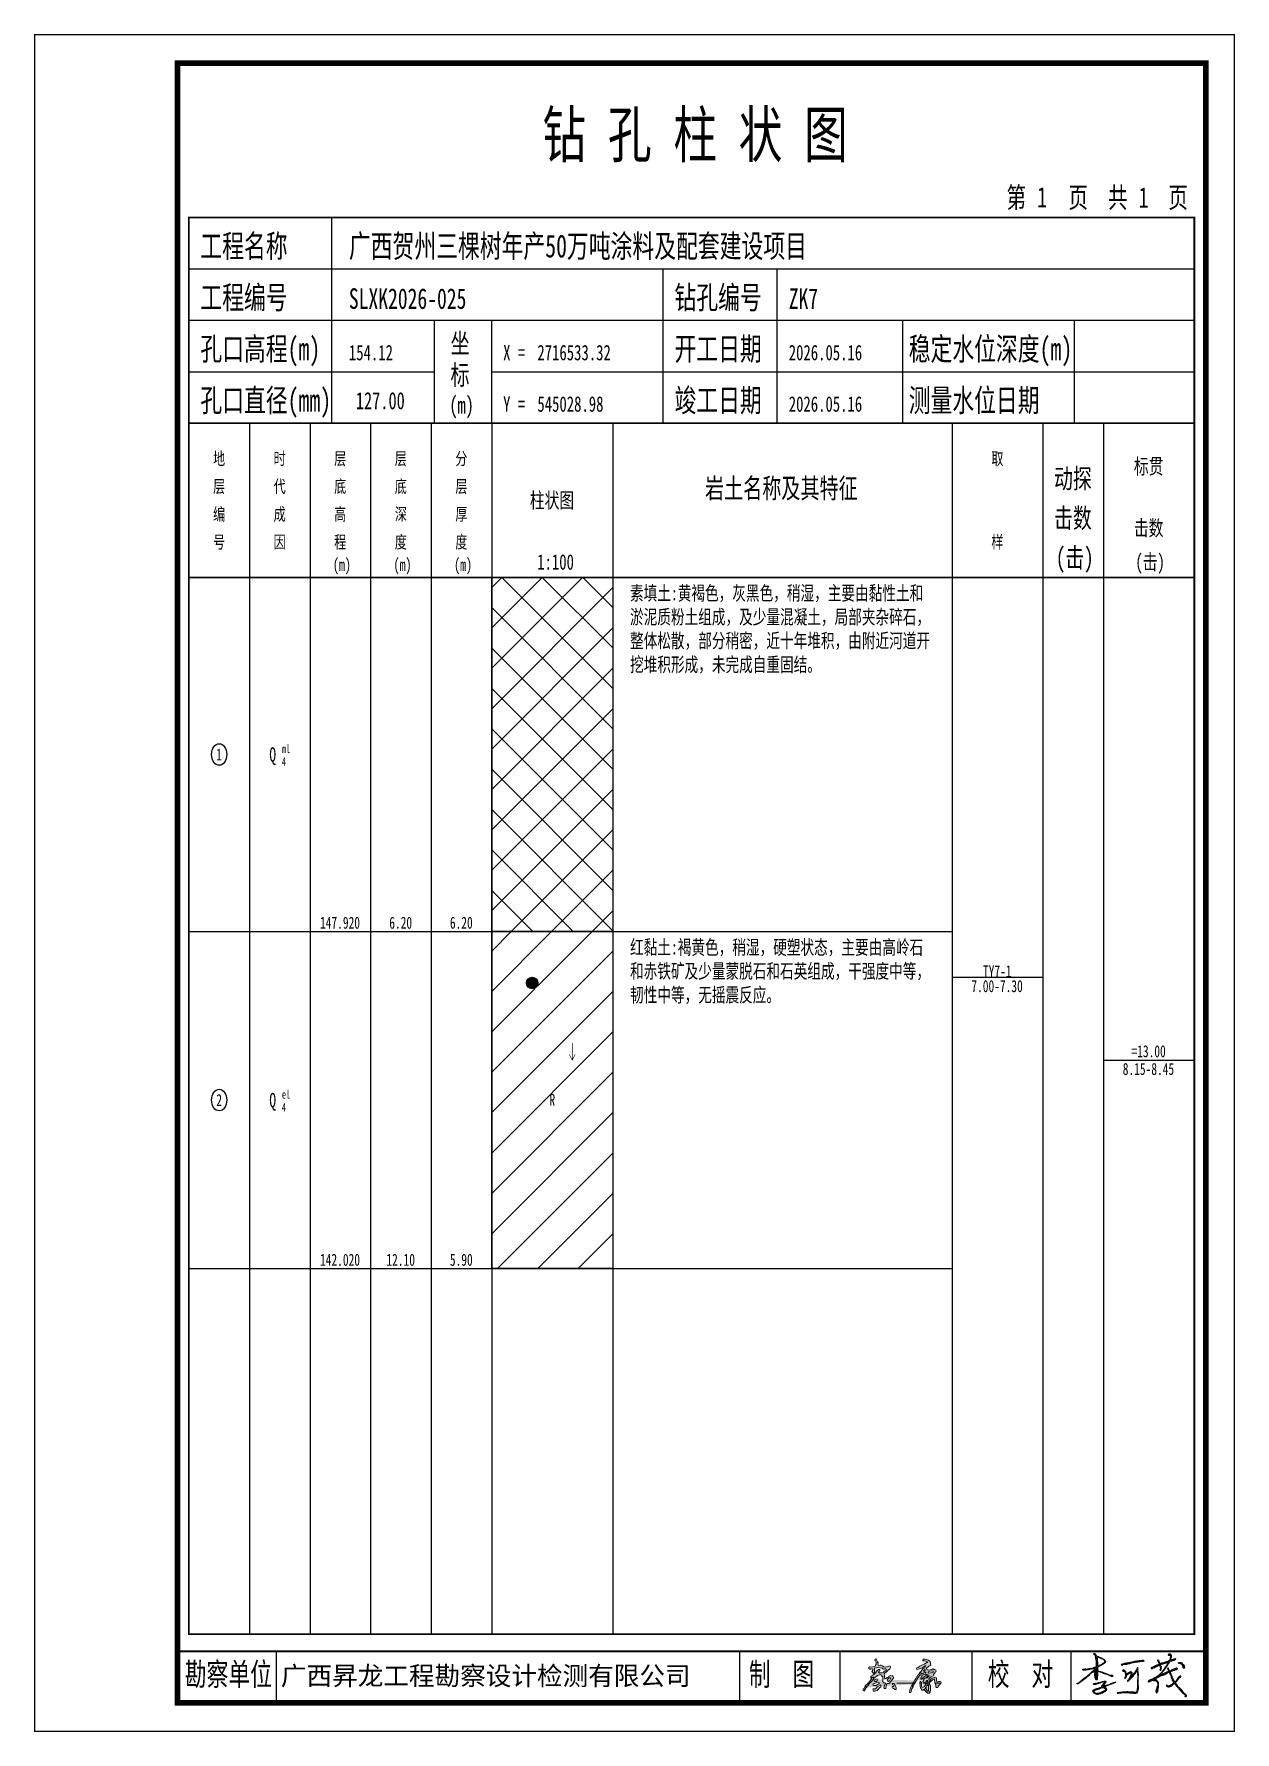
# Model space of a CAD drawing. Extents: x -27 to 2779, y -202 to 95.
# Drawn here: x 1388.9 to 1599.1, y -202.1 to 95.1 of the extents above; entities that cross this region are included whole.
import ezdxf
from ezdxf.enums import TextEntityAlignment as Align

# ---------------------------------------------------------------- set-up
doc = ezdxf.new("R2010")
doc.units = 0
doc.header["$MEASUREMENT"] = 0
for name, color, linetype in [('ZZT_BGBJ', 7, 'Continuous'), ('ZZT_QYBJ', 7, 'Continuous'), ('ZZT_TC', 7, 'Continuous')]:
    doc.layers.add(name, color=color, linetype=linetype)
doc.styles.add('BODYCONTENT', font='simfang.ttf', dxfattribs={"width": 0.7, "height": 2.5})
doc.styles.add('BODYTITLE', font='simfang.ttf', dxfattribs={"width": 0.7, "height": 3.5})
doc.styles.add('HT', font='simhei.ttf')
doc.styles.add('LZ_FONT', font='simfang.ttf', dxfattribs={"width": 0.7, "height": 8})
doc.styles.add('LZ_PMT_BZ', font='simfang.ttf', dxfattribs={"width": 0.7, "height": 3})

msp = doc.modelspace()

# ---------------------------------------------------------------- texts
at = {"layer": 'ZZT_TC', "color": 7, "style": 'BODYTITLE', "width": 0.7}
for s, height, p in [('地', 2.21, (1420.23, 19.03)), ('时', 2.21, (1430.83, 19.03)), ('层', 2.21, (1441.43, 19.03)), ('层', 2.21, (1452.04, 19.03)), ('分', 2.21, (1462.64, 19.03)), ('取', 2.21, (1556.47, 19.03)), ('标贯', 2.7, (1581.43, 17.28)), ('岩土名称及其特征', 3.5, (1506.34, 12.8)), ('动探', 3.462, (1567.44, 14.54)), ('层', 2.21, (1420.23, 14.16)), ('代', 2.21, (1430.83, 14.16)), ('底', 2.21, (1441.43, 14.16)), ('底', 2.21, (1452.04, 14.16)), ('层', 2.21, (1462.64, 14.16)), ('柱状图', 2.7, (1475.69, 11.34)), ('编', 2.21, (1420.23, 9.3)), ('成', 2.21, (1430.83, 9.3)), ('高', 2.21, (1441.43, 9.3)), ('深', 2.21, (1452.04, 9.3)), ('厚', 2.21, (1462.64, 9.3)), ('击数', 3.462, (1567.44, 7.62)), ('击数', 2.7, (1581.43, 6.48)), ('号', 2.21, (1420.23, 4.43)), ('因', 2.21, (1430.83, 4.43)), ('程', 2.21, (1441.43, 4.43)), ('度', 2.21, (1452.04, 4.43)), ('度', 2.21, (1462.64, 4.43)), ('样', 2.21, (1556.47, 4.43)), ('(m)', 2.213, (1441.2, 0.44)), ('(m)', 2.213, (1451.81, 0.44)), ('(m)', 2.213, (1462.41, 0.44)), ('1:100', 2.7, (1476.97, 0.54)), ('(击)', 3.462, (1567.76, 0.69)), ('(击)', 2.7, (1581.68, 0.54))]:
    msp.add_text(s, height=height, dxfattribs=at).set_placement(p, align=Align.BOTTOM_LEFT)
at = {"layer": 'ZZT_TC', "color": 7, "style": 'BODYCONTENT', "width": 0.7}
for s, height, p in [('Q', 2.5, (1430.07, -32.25)), ('ml', 1.5, (1432.28, -30.75)), ('1', 2.1, (1420.79, -32.05)), ('4', 1.5, (1432.28, -33)), ('147.920', 2.1, (1438.95, -61.5)), ('6.20', 2.1, (1451.07, -61.5)), ('6.20', 2.1, (1461.68, -61.5)), ('TY7-1', 2.1, (1555, -70)), ('7.00-7.30', 2.1, (1552.97, -72.6)), ('=13.00', 2.1, (1581, -84)), ('8.15-8.45', 2.1, (1579.47, -87.1)), ('2', 2.1, (1420.79, -92.55)), ('Q', 2.5, (1430.07, -92.75)), ('4', 1.5, (1432.28, -93.5)), ('el', 1.5, (1432.28, -91.25)), ('R', 2.1, (1479.11, -92.5)), ('142.020', 2.1, (1438.95, -120.5)), ('12.10', 2.1, (1450.57, -120.5)), ('5.90', 2.1, (1461.68, -120.5))]:
    msp.add_text(s, height=height, dxfattribs=at).set_placement(p)
at = {"layer": 'ZZT_TC', "color": 7, "char_height": 2.5, "width": 53.3735, "attachment_point": 1, "style": 'BODYCONTENT'}
for s, insert in [('素填土:黄褐色，灰黑色，稍湿，主要由黏性土和淤泥质粉土组成，及少量混凝土，局部夹杂碎石，整体松散，部分稍密，近十年堆积，由附近河道开挖堆积形成，未完成自重固结。', (1493.22, -1.5)), ('红黏土:褐黄色，稍湿，硬塑状态，主要由高岭石和赤铁矿及少量蒙脱石和石英组成，干强度中等，韧性中等，无摇震反应。', (1493.22, -63.5))]:
    msp.add_mtext(s, dxfattribs=dict(at, insert=insert))

# ---------------------------------------------------------------- blocks, each defined once
blk = doc.blocks.new('zztSLbg')
blk.add_wipeout([(-0.05, -0.11), (1.04, -0.11), (1.04, 3), (-0.05, 3)])
at = {"color": 1, "const_width": 0.1}
for points in [[(0.5, 3), (0.5, 0)], [(0, 1), (0.5, 0), (1, 1)]]:
    blk.add_lwpolyline(points, dxfattribs=at)
blk = doc.blocks.new('zztTLqy-yz', base_point=(1, 2))
blk.add_wipeout([(0, 0), (2, 0), (2, 2), (0, 2)])
h = blk.add_hatch(color=1)
edge = h.paths.add_edge_path()
edge.add_arc((1, 1), 1, 0, 360)
at = {"color": 1}
blk.add_circle((1, 1), 1, dxfattribs=at)
blk = doc.blocks.new('lkm')
h = blk.add_hatch(color=256)
edge = h.paths.add_edge_path()
edge.add_spline(control_points=[(1448.62, 372.71), (1448.81, 372.88), (1449.38, 373.4), (1450.29, 374.27), (1451.17, 375.1), (1451.7, 375.52), (1452.13, 375.76), (1451.32, 376.15), (1451.1, 376.61), (1450.71, 376.98), (1450.31, 377.06), (1450.37, 377.53), (1450.81, 377.48), (1451.12, 376.99), (1451.68, 376.76), (1452.13, 375.79), (1452.66, 376.48), (1453.22, 376.83), (1454, 377.42), (1454.75, 378.13), (1455.4, 378.61), (1455.99, 379.11), (1455.89, 379.92), (1455.95, 380.73), (1455.69, 381.34), (1455.51, 381.8), (1455.06, 381.82), (1454.79, 381.62), (1454.16, 381.51), (1454.68, 382.11), (1455.03, 382.39), (1455.55, 382.32), (1456, 382.02), (1456.17, 381.51), (1456.39, 380.97), (1456.32, 380.39), (1456.3, 379.83), (1456.27, 379.5), (1456.25, 379.16), (1456.79, 379.81), (1457.23, 380), (1457.76, 380.51), (1458.22, 380.73), (1458.37, 381.07), (1458.72, 380.96), (1458.57, 380.47), (1457.87, 380.19), (1457.27, 379.46), (1456.25, 379.12), (1456.23, 378.07), (1455.91, 377.16), (1455.76, 375.95), (1455.35, 374.87), (1455.12, 373.55), (1454.65, 372.47), (1454.33, 371.56), (1454.09, 371.04), (1453.94, 370.72), (1453.74, 370.27), (1454.8, 371.3), (1455.29, 371.75), (1456.37, 372.83), (1456.91, 373.43), (1457.79, 374.02), (1456.88, 374.45), (1456.63, 374.83), (1456.31, 375.35), (1456.94, 375.35), (1457.13, 374.78), (1457.63, 374.63), (1457.98, 374.1), (1458.44, 375.03), (1459.12, 375.44), (1459.91, 376.27), (1460.49, 376.69), (1460.92, 376.91), (1461.18, 376.71), (1460.98, 376.39), (1460.69, 376.12), (1460.25, 375.91), (1460.11, 375.42), (1459.64, 375.54), (1459.24, 375.06), (1458.86, 374.55), (1458.44, 374.26), (1458.06, 373.95), (1458.67, 373.62), (1459.12, 373.03), (1459.94, 372.2), (1460.65, 371.1), (1461.51, 370.62), (1461.86, 370.06), (1462.23, 370.05), (1462.43, 370.56), (1462.64, 371.1), (1462.76, 371.93), (1462.94, 372.65), (1463.21, 373.26), (1463.62, 373.45), (1463.68, 373.74), (1463.96, 373.91), (1464.11, 373.52), (1464, 373.1), (1463.46, 372.77), (1463.28, 371.86), (1463.09, 370.91), (1462.71, 370.28), (1462.32, 369.75), (1463.14, 369.51), (1463.76, 368.76), (1465.25, 368.09), (1466.62, 367.41), (1467.78, 366.81), (1468.45, 366.27), (1469.13, 366.13), (1469.73, 365.96), (1469.98, 365.53), (1470.1, 365.16), (1469.81, 364.99), (1469.58, 365.07), (1468.9, 365.17), (1469.78, 365.18), (1469.52, 365.48), (1469.34, 365.65), (1468.87, 365.89), (1468.02, 366.04), (1466.99, 366.56), (1465.83, 367.23), (1464.6, 367.85), (1463.53, 368.57), (1462.65, 368.89), (1462.4, 369.36), (1461.99, 369.4), (1461.97, 368.62), (1461.51, 368.11), (1461.11, 367.33), (1460.47, 366.75), (1459.71, 366.67), (1459.13, 366.66), (1458.88, 366.92), (1458.66, 367.31), (1459.13, 367.09), (1459.42, 367.01), (1459.92, 366.89), (1460.39, 367.31), (1460.74, 367.83), (1461.23, 368.45), (1461.41, 369.08), (1461.97, 369.78), (1460.83, 370.17), (1460.18, 371.14), (1459.29, 372.24), (1458.53, 372.97), (1458.17, 373.42), (1457.56, 373.74), (1456.76, 372.19), (1455.49, 371.46), (1454.21, 370.22), (1453.35, 369.24), (1452.54, 368.5), (1452.25, 368.02), (1451.76, 367.72), (1452.33, 367.49), (1452.86, 368.03), (1453.72, 367.65), (1454.41, 367.19), (1454.83, 366.3), (1455.3, 365.35), (1455.41, 364.18), (1455.76, 363.14), (1455.75, 362.4), (1455.55, 361.59), (1454.9, 362.15), (1454.82, 362.95), (1454.81, 363.98), (1454.59, 364.61), (1454.77, 365.18), (1455.11, 364.19), (1454.96, 363.6), (1455.15, 362.93), (1455.35, 362.1), (1455.5, 363.33), (1455.34, 363.93), (1454.94, 364.84), (1454.76, 365.73), (1454.31, 366.56), (1453.69, 367.24), (1453.04, 367.44), (1452.51, 367.38), (1452.2, 367.28), (1451.81, 366.92), (1451.73, 367.47), (1451.27, 366.9), (1450.87, 366.5), (1450.27, 366.02), (1449.95, 365.57), (1449.46, 365.73), (1450.04, 366.72), (1451.07, 367.39), (1452.21, 368.71), (1453.16, 369.85), (1453.77, 371.16), (1454.38, 372.62), (1455.02, 374.53), (1455.41, 376.45), (1455.76, 377.56), (1456.04, 378.59), (1455.24, 378.23), (1454.74, 377.48), (1453.7, 376.63), (1452.77, 376.19), (1452.45, 375.44), (1452.87, 375.23), (1453.09, 374.39), (1453.05, 375.4), (1453.46, 374.9), (1453.14, 374.52), (1453.55, 374.03), (1453.79, 373.45), (1453.41, 373.09), (1452.89, 373.14), (1453.29, 373.85), (1452.86, 374.47), (1452.52, 374.94), (1451.95, 375.5), (1451.32, 374.4), (1450.55, 373.84), (1449.72, 373.13), (1449.3, 372.55), (1448.78, 372.26), (1448.56, 372.54), (1448.6, 372.67), (1448.62, 372.71)], knot_values=[0, 0, 0, 0, 0.783107, 2.291924, 3.815895, 4.286398, 4.471814, 5.056815, 5.875402, 6.308164, 6.616068, 6.907739, 7.316529, 7.542484, 8.613828, 9.297758, 9.685969, 10.699387, 11.502833, 12.536526, 13.805236, 13.953408, 14.814308, 15.893283, 16.454285, 16.830331, 17.232251, 17.549081, 17.959809, 18.452054, 19.021646, 19.453263, 19.898388, 20.589117, 20.976685, 21.644218, 22.302995, 22.612496, 22.722091, 23.162709, 23.958257, 24.761704, 25.168441, 25.485668, 25.696923, 25.967586, 26.675916, 27.912081, 28.821807, 29.431452, 30.771939, 31.807561, 33.037434, 34.226402, 35.809471, 36.534869, 37.168217, 37.453555, 37.718305, 38.194785, 40.020486, 41.112886, 42.354022, 42.798081, 43.63897, 44.191527, 44.560195, 44.89978, 45.442843, 46.180722, 46.448533, 46.963427, 48.239063, 49.339338, 50.192848, 50.461299, 50.694847, 50.918764, 51.4192, 51.943803, 52.336531, 52.646261, 53.122741, 54.048108, 54.552542, 54.757039, 55.286018, 55.911982, 57.26742, 58.636722, 59.755381, 60.275828, 60.33961, 60.82748, 61.568231, 62.23384, 63.273607, 63.853055, 64.12732, 64.55168, 64.658628, 64.981328, 65.387565, 65.985018, 66.695682, 68.048502, 68.77006, 69.169716, 69.519723, 70.776152, 72.306782, 74.224783, 75.417164, 76.226598, 76.756614, 77.49983, 77.937445, 78.273564, 78.468153, 78.788646, 79.148375, 79.617305, 79.803155, 80.04012, 80.43964, 81.337632, 82.629433, 83.849637, 85.376462, 86.740902, 87.744732, 88.049245, 88.209491, 88.837275, 89.693245, 90.409517, 91.440244, 92.087732, 92.714679, 92.985181, 93.26348, 93.576741, 93.944841, 94.378009, 94.974915, 95.634745, 96.333266, 97.25974, 97.787302, 98.406361, 99.961915, 101.54043, 102.555037, 103.12997, 103.272567, 104.5157, 106.738449, 108.271978, 109.670258, 110.752475, 111.350761, 111.677802, 111.856049, 112.760965, 113.604215, 114.359202, 115.231066, 116.488735, 117.531184, 118.725497, 119.618341, 120.09588, 120.49823, 121.501094, 122.620535, 123.467414, 123.603563, 124.088236, 125.158752, 126.021251, 126.37398, 126.942712, 128.150527, 128.952518, 129.764545, 130.883821, 131.729219, 132.460749, 132.812989, 133.277821, 133.577365, 133.900063, 134.126622, 135.163767, 136.020664, 136.371718, 136.674235, 137.13825, 138.964126, 140.90384, 142.137828, 143.427853, 145.221184, 146.84878, 149.56317, 150.591896, 151.21412, 151.51664, 152.632992, 154.161701, 155.374128, 155.661396, 156.347408, 156.696899, 157.207043, 157.478462, 157.900334, 158.442376, 159.145826, 159.541777, 159.798882, 160.406242, 161.101923, 161.953227, 162.259437, 163.231136, 164.48268, 165.588176, 166.320858, 166.769854, 167.021845, 167.150924, 167.150924, 167.150924, 167.150924], degree=3, periodic=0)
edge = h.paths.add_edge_path(flags=17)
edge.add_spline(control_points=[(1460.86, 379.46), (1461.04, 379.56), (1461.65, 379.9), (1462.61, 379.2), (1463.54, 378.86), (1463.72, 377.86), (1464.46, 378.32), (1463.65, 379.49), (1462.82, 379.77), (1462.11, 380.3), (1461.48, 380.11), (1460.89, 380.08), (1460.7, 379.78), (1460.65, 379.56), (1460.77, 379.5), (1460.86, 379.46)], knot_values=[0, 0, 0, 0, 0.580325, 1.987296, 2.989513, 3.699701, 3.926636, 5.154933, 6.419989, 6.961435, 7.611395, 8.288197, 8.553653, 8.662154, 8.899385, 8.899385, 8.899385, 8.899385], degree=3, periodic=0)
h = blk.add_hatch(color=256)
edge = h.paths.add_edge_path()
edge.add_spline(control_points=[(1434.01, 369.1), (1434.38, 369.41), (1435.39, 370.25), (1437.21, 370.97), (1438.95, 372.26), (1440.59, 373.16), (1441.95, 373.95), (1442.94, 374.39), (1443.51, 374.74), (1443.91, 374.76), (1444.13, 374.65), (1444.14, 374.37), (1443.9, 374.45), (1443.42, 374.43), (1442.36, 373.79), (1440.37, 372.8), (1438.19, 371.32), (1436.21, 370.05), (1435.11, 369.58), (1434.6, 369.2), (1434.75, 368.83), (1434.32, 368.96), (1434.06, 368.95), (1434.01, 369.08), (1434.01, 369.1)], knot_values=[0, 0, 0, 0, 1.439825, 3.936014, 5.79957, 7.888204, 9.552739, 10.50805, 11.167152, 11.492101, 11.689794, 11.855615, 12.0976, 12.222048, 13.377616, 15.558483, 19.04427, 21.220851, 22.560377, 22.736578, 22.999127, 23.324077, 23.636713, 23.711663, 23.711663, 23.711663, 23.711663], degree=3, periodic=0)
edge = h.paths.add_edge_path()
edge.add_spline(control_points=[(1435.72, 366.67), (1435.91, 366.75), (1436.28, 366.9), (1436.85, 366.69), (1437.37, 366.4), (1437.78, 365.91), (1438.02, 365.57), (1438.22, 365.07), (1438.4, 366.05), (1438.77, 366.41), (1439.29, 366.97), (1439.79, 367.34), (1440.34, 367.23), (1440.69, 366.84), (1440.7, 366.24), (1440.75, 365.51), (1440.51, 364.97), (1440.52, 363.83), (1440.82, 365.29), (1441.15, 365.97), (1441.54, 366.97), (1441.76, 368.04), (1441.94, 368.99), (1442.13, 369.71), (1441.95, 370.23), (1442.24, 370.33), (1442.64, 370.34), (1442.64, 368.97), (1443.67, 367.91), (1444.1, 366.11), (1444.76, 364.39), (1445.46, 362.4), (1446.38, 360.59), (1446.32, 359.21), (1446.32, 358.51), (1445.62, 357.97), (1444.63, 357.76), (1443.28, 357.43), (1441.94, 357.01), (1440.39, 356.56), (1438.9, 355.87), (1437.96, 355.43), (1436.57, 354.64), (1437.8, 355.63), (1438.64, 355.88), (1439.89, 356.56), (1441.16, 357.08), (1442.63, 357.58), (1443.98, 357.92), (1444.92, 358.28), (1445.55, 358.4), (1445.79, 358.73), (1445.97, 359.05), (1445.93, 359.38), (1445.81, 360.06), (1445.41, 361.35), (1444.51, 363.97), (1443.78, 366.53), (1442.83, 368.43), (1442.64, 368.93), (1442.29, 369.34), (1442.45, 368), (1441.98, 367.28), (1441.68, 365.79), (1441.06, 364.54), (1440.51, 363.42), (1440.23, 362.67), (1439.93, 362.31), (1439.55, 362.49), (1439.93, 362.92), (1440.03, 363.54), (1440.23, 364.45), (1440.31, 365.5), (1440.23, 366.17), (1440.36, 366.83), (1439.9, 366.81), (1439.46, 366.64), (1439.05, 366.05), (1438.71, 365.52), (1438.44, 364.96), (1438.45, 364.3), (1438.44, 363.75), (1438.36, 363.15), (1437.89, 363.15), (1437.95, 363.84), (1438.04, 364.43), (1437.77, 365.2), (1437.41, 365.78), (1436.96, 366.17), (1436.57, 366.44), (1436.21, 366.39), (1435.95, 366.31), (1435.65, 366.33), (1435.68, 366.55), (1435.71, 366.65), (1435.72, 366.67)], knot_values=[0, 0, 0, 0, 0.608168, 1.142328, 1.735048, 2.40442, 2.960845, 3.151687, 3.676857, 4.579884, 5.212555, 5.882448, 6.333383, 6.748448, 7.352672, 8.078673, 8.83061, 9.406317, 10.277851, 11.250765, 12.343043, 13.287009, 14.581898, 15.192121, 15.623902, 15.854211, 15.982811, 16.763793, 18.748579, 20.759393, 22.0634, 24.312499, 27.122858, 27.872597, 28.494351, 29.107635, 30.312295, 31.54365, 33.251595, 34.522981, 36.448172, 37.792526, 38.574251, 39.335133, 40.667346, 41.924668, 43.347784, 44.8569, 46.557857, 47.497733, 47.935373, 48.40185, 48.640798, 49.02482, 49.352902, 50.752647, 53.021965, 57.689047, 58.819038, 59.191901, 59.42928, 60.027575, 61.457214, 62.822812, 64.250442, 65.74394, 66.475918, 66.747506, 66.984072, 67.372, 67.986017, 69.029751, 70.117629, 71.01733, 71.384526, 71.588538, 72.171278, 72.835223, 73.640804, 74.087317, 74.67046, 75.555719, 75.918173, 76.172479, 76.607081, 77.512434, 78.151406, 78.949503, 79.546999, 79.940668, 80.302101, 80.571416, 80.800903, 81.014421, 81.096971, 81.096971, 81.096971, 81.096971], degree=3, periodic=0)
h = blk.add_hatch(color=256)
edge = h.paths.add_edge_path()
edge.add_spline(control_points=[(1417.89, 360.93), (1417.78, 360.83), (1417.6, 360.67), (1417.33, 360.4), (1417.06, 360.27), (1416.68, 360.35), (1416.83, 359.88), (1417.42, 360.06), (1418.15, 360.36), (1419.32, 361), (1420.5, 361.71), (1421.53, 362.44), (1422.34, 362.89), (1422.6, 363.3), (1422.94, 363.6), (1422.97, 362.84), (1423.35, 362.53), (1423.37, 362.06), (1423.63, 361.85), (1423.3, 361.76), (1423.05, 361.54), (1422.94, 362.03), (1422.86, 362.29), (1422.7, 362.6), (1422.23, 362.56), (1422.02, 361.58), (1421.29, 360.5), (1420.51, 358.68), (1419.21, 356.49), (1417.78, 354.75), (1417.2, 352.9), (1416.48, 352.81), (1416.45, 352.42), (1416.69, 352.49), (1416.98, 352.44), (1417.6, 353.8), (1418.81, 355.1), (1420.09, 357.37), (1420.91, 359.03), (1421.4, 360.02), (1421.71, 360.54), (1422.22, 360.63), (1422.51, 360.87), (1422.81, 361.24), (1423.1, 360.91), (1423.11, 360.26), (1423.52, 359.36), (1423.9, 358.48), (1424.4, 357.9), (1424.76, 357.68), (1425.13, 357.62), (1425.2, 358.01), (1424.99, 358.64), (1424.79, 359.67), (1424.31, 360.62), (1424.19, 361.25), (1423.94, 361.7), (1424.78, 361.92), (1425.88, 361.91), (1427.5, 361.92), (1429.01, 361.91), (1429.97, 361.92), (1430.6, 361.91), (1430.93, 361.92), (1431.09, 361.91), (1431.27, 361.93), (1431.05, 361.71), (1431.27, 361.59), (1431.48, 361.78), (1431.84, 361.75), (1431.95, 362.07), (1431.96, 362.27), (1431.77, 362.54), (1431.4, 362.46), (1430.44, 362.08), (1428.51, 362.34), (1426.39, 362.25), (1424.92, 362.24), (1424.34, 362.12), (1424.11, 362.06), (1423.98, 361.99), (1423.84, 362.05), (1423.8, 362.44), (1423.47, 362.86), (1423.41, 363.38), (1423.21, 363.8), (1423.72, 364.11), (1424.19, 364.8), (1425.02, 365.58), (1425.68, 366.46), (1426.04, 367.14), (1426.03, 367.6), (1425.97, 367.91), (1425.74, 368.17), (1425.41, 368.43), (1424.9, 368.48), (1424.13, 368.72), (1423.15, 368.8), (1422.15, 368.71), (1421.43, 368.88), (1420.92, 368.82), (1420.52, 369.12), (1420.29, 369.38), (1419.95, 369.68), (1419.66, 369.61), (1419.43, 369.68), (1419.27, 369.52), (1419.27, 369.25), (1419.6, 369.09), (1420.04, 369.01), (1420.84, 368.07), (1421.57, 366.77), (1422.32, 365.23), (1422.54, 364.38), (1422.85, 363.83), (1422.16, 363.48), (1421.72, 362.94), (1420.81, 362.4), (1420.08, 361.78), (1419.07, 361.33), (1418.64, 361.04), (1418.02, 360.53), (1418, 360.74), (1418.15, 360.85), (1417.95, 360.79), (1418.04, 360.97), (1417.94, 360.95), (1417.89, 360.93)], knot_values=[0, 0, 0, 0, 0.455562, 0.702672, 1.170758, 1.311489, 1.651393, 1.927645, 2.92642, 4.18301, 5.836454, 7.069426, 8.035669, 8.435261, 8.659397, 9.079535, 9.860334, 10.285964, 10.389385, 10.687527, 10.914916, 11.237864, 11.696517, 11.948391, 12.154659, 12.904757, 14.444321, 16.300619, 18.742881, 22.007635, 23.401173, 23.710964, 23.953903, 24.130704, 24.300138, 24.807385, 27.776836, 30.305155, 32.376305, 33.33612, 33.700996, 34.093688, 34.751169, 35.01075, 35.14982, 35.865951, 36.95767, 38.073731, 38.743305, 39.168732, 39.406557, 39.653332, 40.110375, 41.512424, 42.722551, 43.209809, 43.538425, 43.973053, 45.160653, 47.334337, 48.595839, 49.722922, 50.214081, 50.498435, 50.68456, 50.741431, 50.953511, 51.09412, 51.279434, 51.730827, 51.97374, 52.17007, 52.34789, 52.870069, 53.084285, 55.52138, 58.359763, 59.561465, 59.915045, 60.125288, 60.266726, 60.341958, 60.543321, 61.295444, 61.941707, 62.092279, 62.618128, 63.290783, 64.776126, 65.908498, 66.638262, 66.996354, 67.26481, 67.561128, 68.015166, 68.503194, 69.052288, 70.452999, 71.418057, 72.022145, 72.687854, 72.827935, 73.484438, 73.78931, 74.082493, 74.314595, 74.461421, 74.685228, 75.009407, 75.433115, 76.020564, 78.513562, 80.048496, 81.036911, 81.259307, 81.747274, 82.794256, 83.599582, 84.800578, 85.770262, 86.608108, 87.048376, 87.093924, 87.225703, 87.303838, 87.407947, 87.519494, 87.519494, 87.519494, 87.519494], degree=3, periodic=0)
edge = h.paths.add_edge_path(flags=16)
edge.add_spline(control_points=[(1423.17, 361.31), (1423.23, 361.36), (1423.34, 361.46), (1423.58, 361.6), (1423.79, 361.28), (1423.87, 360.79), (1424.14, 360.11), (1424.38, 359.48), (1424.53, 358.94), (1424.66, 358.67), (1424.79, 358.29), (1424.35, 358.47), (1424.23, 358.89), (1423.87, 359.51), (1423.6, 360.18), (1423.31, 360.75), (1423.23, 361.11), (1423.19, 361.26), (1423.17, 361.31)], knot_values=[0, 0, 0, 0, 0.238962, 0.479394, 0.661096, 1.216612, 2.036436, 2.810551, 3.286992, 3.620509, 3.869379, 4.074624, 4.603833, 5.227612, 6.181311, 6.806316, 7.105495, 7.277913, 7.277913, 7.277913, 7.277913], degree=3, periodic=0)
edge = h.paths.add_edge_path(flags=16)
edge.add_spline(control_points=[(1422.57, 362.01), (1422.46, 361.84), (1422.27, 361.53), (1422.02, 361.21), (1422.01, 360.74), (1422.5, 361.27), (1422.87, 361.46), (1422.78, 361.77), (1422.73, 361.95), (1422.65, 362.03), (1422.6, 362.02), (1422.57, 362.01)], knot_values=[0, 0, 0, 0, 0.607359, 1.113215, 1.197887, 1.853857, 2.157872, 2.473035, 2.655743, 2.719521, 2.794985, 2.794985, 2.794985, 2.794985], degree=3, periodic=0)
edge = h.paths.add_edge_path(flags=16)
edge.add_spline(control_points=[(1421.1, 368.57), (1421.45, 368.54), (1422.11, 368.5), (1423.05, 368.55), (1423.93, 368.42), (1424.68, 368.42), (1425.21, 368.14), (1425.67, 367.93), (1425.77, 367.33), (1425.3, 366.63), (1424.74, 365.82), (1424.06, 365.11), (1423.61, 364.63), (1423.37, 364.41), (1423.05, 364.16), (1422.88, 365.25), (1422.47, 366.01), (1421.87, 367.12), (1421.48, 367.94), (1421.18, 368.3), (1421.12, 368.52), (1421.1, 368.57)], knot_values=[0, 0, 0, 0, 1.04471, 1.967943, 2.825743, 3.726123, 4.144404, 4.629609, 5.140036, 5.704042, 7.091863, 8.119348, 8.660521, 9.025556, 9.147176, 9.755858, 11.005977, 12.563897, 13.236517, 13.778585, 13.923682, 13.923682, 13.923682, 13.923682], degree=3, periodic=0)
h = blk.add_hatch(color=256)
edge = h.paths.add_edge_path(flags=16)
edge.add_spline(control_points=[(1429.18, 355.17), (1428.99, 355), (1428.53, 354.56), (1427.83, 354.06), (1427.24, 353.45), (1426.59, 353.09), (1426.19, 352.57), (1425.75, 352.3), (1425.65, 351.97), (1425.74, 351.59), (1426.17, 351.47), (1426.5, 351.23), (1426.91, 351.17), (1427.51, 351.14), (1428.25, 351.53), (1428.88, 352.06), (1429.64, 352.66), (1430.23, 353.33), (1430.76, 354), (1430.87, 354.52), (1430.83, 354.88), (1430.54, 355.19), (1430.03, 355.01), (1429.58, 355.2), (1429.27, 355.18), (1429.18, 355.17)], knot_values=[0, 0, 0, 0, 0.76238, 1.899753, 2.575217, 3.309748, 4.093142, 4.521595, 4.791386, 5.06208, 5.608894, 5.96617, 6.291511, 6.83223, 7.737248, 8.696179, 9.313274, 10.630373, 11.400934, 11.8288, 12.18339, 12.447727, 12.963177, 13.590764, 13.873589, 13.873589, 13.873589, 13.873589], degree=3, periodic=0)
edge = h.paths.add_edge_path()
edge.add_spline(control_points=[(1424.98, 355.84), (1424.92, 355.75), (1424.79, 355.54), (1424.43, 355.54), (1424.25, 355.21), (1424.66, 354.82), (1425.52, 355.57), (1426.51, 356.13), (1427.52, 357.05), (1428.37, 357.69), (1428.86, 358.01), (1429.31, 358.24), (1429.48, 357.76), (1429, 357.13), (1428.87, 356.32), (1428.47, 355.87), (1428.4, 355.48), (1428.89, 355.34), (1428.2, 354.89), (1427.7, 354.35), (1426.67, 353.6), (1425.89, 352.99), (1425.39, 352.47), (1425.15, 352.08), (1425.12, 351.47), (1425.81, 351.15), (1426.47, 350.84), (1427.29, 350.7), (1428.2, 351.05), (1429.11, 351.66), (1430.05, 352.41), (1430.67, 353.26), (1431.17, 353.95), (1431.33, 354.55), (1431.28, 355.09), (1430.88, 355.37), (1430.39, 355.52), (1430, 355.47), (1429.44, 355.66), (1430.39, 356.09), (1430.74, 356.64), (1431.37, 357.04), (1431.92, 357.6), (1432.51, 358.08), (1433.09, 358.61), (1433.59, 359), (1433.94, 359.41), (1434.28, 359.57), (1434.55, 360.05), (1433.98, 359.63), (1433.72, 359.4), (1433.25, 359.05), (1432.85, 358.69), (1432.4, 358.32), (1431.85, 357.85), (1431.14, 357.31), (1430.5, 356.68), (1429.87, 356.32), (1429.62, 355.95), (1429.29, 355.86), (1429.27, 355.56), (1428.85, 355.71), (1429.23, 356.13), (1429.31, 356.58), (1429.59, 357.21), (1429.72, 357.77), (1429.85, 358.35), (1429.53, 358.59), (1429.16, 358.57), (1428.68, 358.25), (1428.04, 357.8), (1427.28, 357.3), (1426.65, 356.8), (1426.14, 356.4), (1425.61, 356.14), (1425.43, 355.82), (1425.02, 355.63), (1425.06, 355.8), (1425.07, 355.93), (1425.02, 355.88), (1424.98, 355.84)], knot_values=[0, 0, 0, 0, 0.302261, 0.710271, 0.931355, 1.249441, 1.994732, 3.685747, 4.99862, 6.042864, 6.756372, 7.029439, 7.172639, 8.069883, 9.218146, 9.541688, 9.87557, 10.195013, 10.505592, 11.59838, 12.944778, 14.098297, 14.608146, 15.084961, 15.482875, 16.265432, 16.998007, 17.791622, 18.645607, 19.846117, 21.079384, 22.217446, 23.012224, 23.596844, 24.05756, 24.515687, 24.947049, 25.585998, 25.733865, 26.495717, 27.186331, 28.119625, 28.550023, 29.552591, 30.406697, 30.900004, 31.469554, 31.934123, 32.187869, 32.554556, 33.159815, 33.625743, 34.194012, 34.81569, 35.361117, 36.353004, 37.483095, 38.061152, 38.501337, 38.789646, 38.945238, 39.226242, 39.50914, 40.222712, 40.765567, 41.501451, 42.027428, 42.311156, 42.581188, 43.086744, 44.012959, 44.94338, 45.815936, 46.415427, 46.906782, 47.486635, 47.673378, 47.838032, 47.879195, 47.984, 47.984, 47.984, 47.984], degree=3, periodic=0)
for points in [[(1448.62, 372.71), (1449.2, 373.23), (1450.29, 374.27), (1451.42, 375.3), (1451.8, 375.58), (1451.95, 375.69), (1451.53, 376.09), (1450.98, 376.7), (1450.64, 376.97), (1450.37, 377.12), (1450.41, 377.41), (1450.82, 377.41), (1450.97, 377.24), (1451.74, 376.49), (1452.21, 375.99), (1452.5, 376.25), (1453.29, 376.89), (1453.92, 377.38), (1454.7, 378.06), (1455.69, 378.86), (1455.8, 378.96), (1455.93, 379.81), (1455.85, 380.88), (1455.66, 381.41), (1455.46, 381.73), (1455.06, 381.78), (1454.77, 381.65), (1454.36, 381.61), (1454.62, 382.03), (1455.1, 382.34), (1455.53, 382.29), (1455.9, 382.04), (1456.21, 381.42), (1456.33, 381.05), (1456.33, 380.39), (1456.29, 379.73), (1456.27, 379.42), (1456.27, 379.31), (1456.62, 379.58), (1457.25, 380.07), (1457.88, 380.55), (1458.21, 380.79), (1458.44, 381.01), (1458.64, 380.94), (1458.61, 380.67), (1458.06, 380.23), (1457.09, 379.47), (1456.34, 378.95), (1456.22, 378.35), (1455.93, 377.04), (1455.73, 376.03), (1455.38, 374.85), (1455.1, 373.69), (1454.56, 372.2), (1454.3, 371.53), (1454.04, 370.95), (1453.92, 370.69), (1453.84, 370.44), (1454.21, 370.73), (1455.53, 371.99), (1456.3, 372.77), (1457.21, 373.62), (1457.52, 373.93), (1456.92, 374.51), (1456.57, 374.94), (1456.45, 375.29), (1456.79, 375.31), (1457.16, 374.91), (1457.73, 374.45), (1457.92, 374.26), (1458.27, 374.64), (1459.17, 375.54), (1459.98, 376.29), (1460.68, 376.78), (1460.94, 376.85), (1461.12, 376.7), (1461.04, 376.49), (1460.68, 376.14), (1460.27, 375.81), (1460.04, 375.5), (1459.73, 375.48), (1459.35, 375.19), (1458.74, 374.49), (1458.34, 374.18), (1458.2, 374.03), (1458.56, 373.64), (1459, 373.2), (1459.89, 372.18), (1460.77, 371.13), (1461.62, 370.39), (1462.02, 370.06), (1462.08, 370.06), (1462.38, 370.44), (1462.62, 371.14), (1462.75, 371.79), (1463.02, 372.8), (1463.32, 373.29), (1463.55, 373.45), (1463.79, 373.8), (1463.88, 373.85), (1464.06, 373.58), (1463.98, 373.18), (1463.56, 372.75), (1463.32, 372.08), (1462.97, 370.77), (1462.61, 370.15), (1462.45, 369.79), (1462.75, 369.61), (1463.77, 368.88), (1465.11, 368.14), (1466.83, 367.3), (1467.87, 366.71), (1468.56, 366.28), (1469.07, 366.13), (1469.75, 365.85), (1469.99, 365.48), (1470.02, 365.15), (1469.86, 365.03), (1469.54, 365.07), (1469.19, 365.15), (1469.64, 365.29), (1469.54, 365.45), (1469.37, 365.61), (1469.02, 365.8), (1468.16, 366.05), (1466.98, 366.58), (1465.91, 367.17), (1464.57, 367.9), (1463.39, 368.59), (1462.54, 369.13), (1462.34, 369.35), (1462.18, 369.37), (1461.92, 368.8), (1461.51, 368.05), (1461.12, 367.44), (1460.33, 366.79), (1459.69, 366.68), (1459.07, 366.76), (1458.88, 366.95), (1458.76, 367.2), (1459.07, 367.12), (1459.42, 367.01), (1459.85, 366.96), (1460.34, 367.3), (1460.74, 367.82), (1461.14, 368.4), (1461.56, 369.23), (1461.78, 369.7), (1461.27, 370.05), (1460.15, 371.14), (1459.15, 372.35), (1458.44, 373.09), (1458.03, 373.48), (1457.9, 373.55), (1456.96, 372.74), (1455.32, 371.24), (1454.2, 370.19), (1453.25, 369.17), (1452.5, 368.39), (1452.1, 367.94), (1451.87, 367.7), (1452.03, 367.62), (1452.91, 367.84), (1453.72, 367.62), (1454.33, 367.17), (1454.78, 366.42), (1455.26, 365.26), (1455.45, 364.23), (1455.72, 363.07), (1455.69, 362.18), (1455.48, 361.75), (1455.14, 361.97), (1454.84, 362.93), (1454.75, 364.04), (1454.68, 364.89), (1454.73, 365.02), (1454.95, 364.59), (1455.03, 363.52), (1455.21, 362.67), (1455.32, 362.34), (1455.43, 362.9), (1455.26, 364.09), (1454.97, 364.84), (1454.75, 365.62), (1454.22, 366.61), (1453.61, 367.2), (1452.91, 367.41), (1452.56, 367.37), (1452.13, 367.2), (1451.86, 367.07), (1451.68, 367.34), (1451.51, 367.2), (1450.79, 366.45), (1450.17, 365.86), (1449.9, 365.64), (1449.61, 365.73), (1449.74, 366.18), (1451.03, 367.47), (1452.35, 368.89), (1453.1, 369.87), (1453.69, 371.01), (1454.38, 372.67), (1454.89, 374.22), (1455.54, 376.85), (1455.83, 377.84), (1455.86, 378.46), (1455.58, 378.36), (1454.76, 377.6), (1453.58, 376.63), (1452.64, 375.86), (1452.55, 375.59), (1452.9, 375), (1453.04, 374.68), (1453.17, 375.18), (1453.34, 374.97), (1453.26, 374.56), (1453.49, 374.06), (1453.65, 373.38), (1453.34, 373.12), (1453.09, 373.15), (1453.14, 373.76), (1452.9, 374.41), (1452.37, 375.08), (1452.13, 375.27), (1451.4, 374.64), (1450.49, 373.78), (1449.68, 373.03), (1449.17, 372.5), (1448.74, 372.37), (1448.59, 372.58), (1448.62, 372.71)], [(1434.01, 369.1), (1435.15, 369.98), (1437.35, 371.16), (1438.91, 372.18), (1440.71, 373.24), (1442.17, 374.04), (1443.02, 374.46), (1443.63, 374.73), (1443.95, 374.73), (1444.11, 374.61), (1444.11, 374.44), (1443.87, 374.44), (1443.74, 374.44), (1442.68, 373.99), (1440.76, 372.95), (1437.82, 371.09), (1435.95, 369.97), (1434.77, 369.33), (1434.66, 369.2), (1434.66, 368.93), (1434.33, 368.93), (1434.03, 369.03), (1434.01, 369.1)], [(1460.86, 379.46), (1461.4, 379.69), (1462.72, 379.21), (1463.51, 378.59), (1463.9, 378), (1464.1, 378.11), (1463.68, 379.27), (1462.61, 379.94), (1462.13, 380.2), (1461.48, 380.14), (1460.83, 379.94), (1460.69, 379.72), (1460.67, 379.61), (1460.86, 379.46)], [(1417.89, 360.93), (1417.55, 360.62), (1417.37, 360.46), (1416.93, 360.31), (1416.79, 360.31), (1416.88, 359.98), (1417.15, 359.98), (1418.08, 360.35), (1419.19, 360.94), (1420.6, 361.8), (1421.63, 362.48), (1422.41, 363.04), (1422.67, 363.35), (1422.85, 363.48), (1422.99, 363.09), (1423.32, 362.38), (1423.48, 361.98), (1423.54, 361.9), (1423.3, 361.73), (1423.09, 361.64), (1422.96, 361.93), (1422.81, 362.37), (1422.66, 362.56), (1422.45, 362.56), (1422.06, 361.92), (1421.38, 360.55), (1420.56, 358.88), (1419.32, 356.77), (1417.6, 354), (1416.79, 352.87), (1416.51, 352.72), (1416.51, 352.48), (1416.69, 352.48), (1416.86, 352.48), (1417.18, 352.87), (1418.85, 355.33), (1420.14, 357.5), (1421.07, 359.35), (1421.51, 360.2), (1421.74, 360.49), (1422.1, 360.63), (1422.63, 361.02), (1422.84, 361.17), (1422.95, 361.08), (1423.15, 360.39), (1423.51, 359.37), (1424.02, 358.37), (1424.47, 357.88), (1424.85, 357.68), (1425.09, 357.68), (1425.17, 357.91), (1425.09, 358.36), (1424.71, 359.71), (1424.28, 360.84), (1424.14, 361.31), (1424.05, 361.63), (1424.44, 361.82), (1425.62, 361.91), (1427.79, 361.91), (1429.05, 361.91), (1430.18, 361.91), (1430.67, 361.91), (1430.96, 361.91), (1431.14, 361.91), (1431.2, 361.91), (1431.13, 361.71), (1431.25, 361.63), (1431.42, 361.7), (1431.84, 361.86), (1431.94, 362.08), (1431.94, 362.28), (1431.84, 362.42), (1431.31, 362.42), (1431.11, 362.35), (1428.68, 362.25), (1425.84, 362.25), (1424.64, 362.17), (1424.29, 362.1), (1424.09, 362.04), (1423.95, 362.01), (1423.89, 362.04), (1423.81, 362.23), (1423.52, 362.92), (1423.33, 363.54), (1423.28, 363.68), (1423.62, 364.08), (1424.07, 364.58), (1425.07, 365.69), (1425.74, 366.6), (1426.02, 367.27), (1426.02, 367.63), (1425.95, 367.89), (1425.77, 368.12), (1425.4, 368.39), (1424.93, 368.49), (1424.39, 368.62), (1423, 368.76), (1422.03, 368.76), (1421.44, 368.84), (1420.78, 368.93), (1420.66, 369.01), (1420.19, 369.46), (1419.93, 369.64), (1419.64, 369.64), (1419.41, 369.64), (1419.3, 369.53), (1419.3, 369.31), (1419.57, 369.12), (1419.97, 368.98), (1420.39, 368.58), (1421.71, 366.46), (1422.34, 365.06), (1422.68, 364.13), (1422.76, 363.93), (1422.41, 363.59), (1421.61, 362.91), (1420.94, 362.46), (1419.96, 361.77), (1419.1, 361.32), (1418.41, 360.85), (1418.01, 360.67), (1418.01, 360.72), (1418.08, 360.83), (1418, 360.83), (1418, 360.93), (1417.89, 360.93)], [(1421.1, 368.57), (1422.15, 368.52), (1423.07, 368.52), (1423.93, 368.44), (1424.82, 368.32), (1425.2, 368.15), (1425.6, 367.88), (1425.7, 367.38), (1425.46, 366.87), (1424.64, 365.75), (1423.95, 364.99), (1423.57, 364.6), (1423.3, 364.36), (1423.2, 364.29), (1422.93, 364.83), (1422.48, 366), (1421.75, 367.38), (1421.43, 367.97), (1421.15, 368.43), (1421.1, 368.57)], [(1435.72, 366.67), (1436.3, 366.83), (1436.82, 366.69), (1437.33, 366.38), (1437.79, 365.89), (1438.08, 365.42), (1438.17, 365.25), (1438.37, 365.73), (1438.85, 366.5), (1439.3, 366.95), (1439.88, 367.27), (1440.33, 367.18), (1440.6, 366.88), (1440.7, 366.28), (1440.7, 365.55), (1440.54, 364.82), (1440.54, 364.24), (1440.8, 365.08), (1441.15, 365.99), (1441.52, 367.01), (1441.73, 367.93), (1442, 369.2), (1442.07, 369.8), (1442.07, 370.24), (1442.28, 370.33), (1442.41, 370.33), (1442.69, 369.6), (1443.53, 367.8), (1444.2, 365.91), (1444.64, 364.68), (1445.44, 362.58), (1446.33, 359.91), (1446.33, 359.16), (1446.23, 358.55), (1445.78, 358.13), (1444.64, 357.75), (1443.44, 357.45), (1441.8, 356.97), (1440.59, 356.59), (1438.82, 355.83), (1437.62, 355.23), (1436.92, 354.88), (1437.51, 355.36), (1438.7, 355.95), (1439.83, 356.5), (1441.14, 357.06), (1442.57, 357.54), (1444.2, 358.02), (1445.1, 358.3), (1445.52, 358.44), (1445.82, 358.79), (1445.93, 359.01), (1445.93, 359.39), (1445.87, 359.72), (1445.49, 361.06), (1444.78, 363.22), (1443.22, 367.62), (1442.75, 368.64), (1442.58, 368.98), (1442.42, 369.15), (1442.35, 368.56), (1442.02, 367.17), (1441.64, 365.86), (1441.07, 364.55), (1440.44, 363.19), (1440.11, 362.54), (1439.9, 362.37), (1439.68, 362.47), (1439.82, 362.83), (1440.01, 363.42), (1440.2, 364.44), (1440.28, 365.53), (1440.29, 366.43), (1440.26, 366.79), (1440.06, 366.81), (1439.51, 366.6), (1439.09, 366.09), (1438.67, 365.41), (1438.49, 365), (1438.45, 364.41), (1438.41, 363.53), (1438.27, 363.19), (1438.01, 363.19), (1437.93, 363.62), (1437.97, 364.53), (1437.77, 365.13), (1437.34, 365.8), (1436.89, 366.21), (1436.55, 366.39), (1436.19, 366.38), (1435.92, 366.33), (1435.7, 366.38), (1435.69, 366.59), (1435.72, 366.67)], [(1422.57, 362.01), (1422.24, 361.5), (1422.02, 361.05), (1422.02, 360.96), (1422.58, 361.29), (1422.81, 361.5), (1422.77, 361.81), (1422.7, 361.98), (1422.65, 362.02), (1422.57, 362.01)], [(1423.17, 361.31), (1423.36, 361.46), (1423.58, 361.54), (1423.71, 361.4), (1423.87, 360.87), (1424.14, 360.1), (1424.41, 359.37), (1424.55, 358.92), (1424.68, 358.61), (1424.71, 358.36), (1424.51, 358.42), (1424.22, 358.86), (1423.94, 359.41), (1423.54, 360.28), (1423.3, 360.86), (1423.22, 361.15), (1423.17, 361.31)], [(1424.98, 355.84), (1424.78, 355.61), (1424.41, 355.45), (1424.32, 355.25), (1424.52, 355.01), (1425.21, 355.28), (1426.6, 356.26), (1427.61, 357.1), (1428.44, 357.72), (1429.05, 358.1), (1429.31, 358.17), (1429.38, 358.04), (1429.12, 357.18), (1428.67, 356.12), (1428.5, 355.85), (1428.5, 355.52), (1428.75, 355.32), (1428.53, 355.1), (1427.69, 354.39), (1426.63, 353.57), (1425.74, 352.83), (1425.4, 352.45), (1425.18, 352.03), (1425.18, 351.64), (1425.79, 351.15), (1426.47, 350.88), (1427.26, 350.78), (1428.07, 351.03), (1429.09, 351.67), (1430.03, 352.47), (1430.74, 353.36), (1431.16, 354.03), (1431.3, 354.6), (1431.22, 355.06), (1430.87, 355.35), (1430.46, 355.48), (1429.82, 355.54), (1429.68, 355.59), (1430.26, 356.09), (1430.75, 356.57), (1431.48, 357.16), (1431.79, 357.46), (1432.54, 358.12), (1433.19, 358.68), (1433.56, 359), (1433.97, 359.39), (1434.33, 359.69), (1434.45, 359.92), (1434.13, 359.74), (1433.66, 359.36), (1433.29, 359.07), (1432.86, 358.7), (1432.38, 358.31), (1431.96, 357.95), (1431.19, 357.33), (1430.33, 356.6), (1429.86, 356.26), (1429.54, 355.96), (1429.31, 355.79), (1429.24, 355.65), (1428.97, 355.72), (1429.08, 355.98), (1429.36, 356.64), (1429.55, 357.15), (1429.74, 357.86), (1429.74, 358.39), (1429.52, 358.56), (1429.25, 358.56), (1428.8, 358.33), (1428.03, 357.81), (1427.27, 357.28), (1426.58, 356.74), (1426.09, 356.39), (1425.68, 356.13), (1425.25, 355.74), (1425.07, 355.69), (1425.07, 355.85), (1425.07, 355.89), (1424.98, 355.84)], [(1429.18, 355.17), (1428.61, 354.66), (1427.73, 353.94), (1427.23, 353.49), (1426.63, 353.06), (1426.07, 352.52), (1425.75, 352.23), (1425.67, 351.97), (1425.74, 351.71), (1426.2, 351.42), (1426.52, 351.25), (1426.84, 351.18), (1427.38, 351.18), (1428.21, 351.55), (1428.97, 352.13), (1429.44, 352.52), (1430.34, 353.48), (1430.76, 354.13), (1430.85, 354.55), (1430.78, 354.9), (1430.6, 355.08), (1430.08, 355.08), (1429.46, 355.18), (1429.18, 355.17)]]:
    blk.add_spline(points, degree=3)
blk = doc.blocks.new('block7', base_point=(27, 229))
at = {"linetype": 'Continuous', "lineweight": 0}
h = blk.add_hatch(color=256, dxfattribs=at)
h.set_gradient(color1=(229, 229, 255), one_color=1, tint=1)
h.paths.add_polyline_path([(147.03, 8.79), (147.02, 8.75), (147.18, 8.71), (147.3, 8.74), (147.43, 8.84), (147.53, 8.9), (147.58, 8.99), (147.56, 9.11), (147.37, 9.17), (147.23, 9.14), (147.07, 9.02), (146.99, 9.01), (146.94, 8.92), (146.98, 8.84), (147.01, 8.82)], flags=16)
h.paths.add_polyline_path([(146.76, 8.12), (146.84, 8.03), (147.13, 8.01), (147.3, 8.04), (147.56, 8.17), (147.73, 8.27), (147.81, 8.38), (147.83, 8.57), (147.57, 8.59), (147.43, 8.56), (147.2, 8.44), (147.02, 8.4), (146.93, 8.37), (146.75, 8.3), (146.74, 8.19)], flags=16)
h.paths.add_polyline_path([(150.52, 7.43), (150.53, 7.32), (150.64, 7.32), (150.69, 7.32), (150.8, 7.32), (150.81, 7.61), (150.76, 7.78), (150.62, 8.03), (150.54, 8.18), (150.5, 8.25), (150.44, 8.39), (150.31, 8.39), (150.25, 8.39), (150.12, 8.39), (150.23, 8.18), (150.29, 8.07), (150.39, 7.85), (150.27, 7.85), (150.21, 7.85), (150.08, 7.85), (150.09, 7.69), (150.16, 7.58), (150.3, 7.5), (150.42, 7.51)], flags=17)
h.paths.add_polyline_path([(146.75, 7.16), (146.84, 7.05), (147.1, 7.04), (147.23, 7.06), (147.47, 7.14), (147.71, 7.4), (147.84, 7.53), (148.1, 7.77), (148.1, 7.91), (148.1, 7.98), (148.1, 8.12), (147.69, 7.92), (147.49, 7.77), (147.2, 7.41), (147.02, 7.41), (146.93, 7.41), (146.75, 7.41), (146.72, 7.26)])
h.paths.add_polyline_path([(149.27, 8.85), (149.36, 8.75), (149.47, 8.74), (149.55, 8.77), (149.63, 8.84), (149.74, 9.06), (149.79, 9.17), (149.9, 9.38), (149.71, 9.39), (149.6, 9.36), (149.45, 9.25), (149.38, 9.18), (149.34, 9.14), (149.27, 9.07), (149.25, 8.94)], flags=16)
h.paths.add_polyline_path([(146.84, 9.29), (146.93, 9.29)], flags=17)
h.paths.add_polyline_path([(146.74, 9.85), (146.39, 9.65), (146.39, 9.47), (146.48, 9.47), (146.51, 9.4), (146.61, 9.38), (146.66, 9.43), (146.71, 9.49), (146.77, 9.5), (146.84, 9.47), (146.84, 9.29), (146.93, 9.29), (147.08, 9.45), (147.18, 9.52), (147.38, 9.61), (147.56, 9.77), (147.68, 9.83), (147.92, 9.88), (148.06, 9.91), (148.15, 9.9), (148.28, 9.83), (148.28, 9.76), (148.28, 9.73), (148.28, 9.65), (148.35, 9.62), (148.39, 9.6), (148.46, 9.56), (148.46, 9.22), (148.46, 9.05), (148.46, 8.71), (148.5, 8.67), (148.51, 8.66), (148.55, 8.62), (148.64, 8.49), (148.76, 8.45), (148.91, 8.48), (148.94, 8.38), (148.93, 8.3), (148.87, 8.21), (148.73, 7.98), (148.68, 7.85), (148.64, 7.59), (148.76, 7.49), (148.85, 7.47), (149, 7.5), (149.03, 7.83), (149.06, 7.99), (149.18, 8.3), (149.23, 8.36), (149.29, 8.37), (149.36, 8.35), (149.45, 8.35), (149.5, 8.36), (149.58, 8.39), (149.85, 8.71), (149.97, 8.87), (150.21, 9.2), (150.32, 9.39), (150.3, 9.57), (150.17, 9.74), (149.88, 9.77), (149.71, 9.74), (149.45, 9.61), (149.39, 9.5), (149.3, 9.45), (149.18, 9.47), (149.18, 9.4), (149.18, 9.37), (149.18, 9.29), (149.04, 9.26), (148.96, 9.24), (148.82, 9.2), (148.79, 9.55), (148.77, 9.72), (148.73, 10.06), (149.11, 10.4), (149.29, 10.57), (149.67, 10.91), (149.78, 11.07), (149.82, 11.17), (149.81, 11.36), (149.68, 11.42), (149.59, 11.44), (149.45, 11.41), (149.13, 11.29), (148.94, 11.26), (148.6, 11.27), (148.52, 11.34), (148.49, 11.38), (148.42, 11.45), (148.17, 11.57), (148.01, 11.59), (147.74, 11.54), (147.63, 11.69), (147.61, 11.81), (147.65, 11.99), (147.51, 12.19), (147.45, 12.3), (147.38, 12.53), (147.33, 12.63), (147.22, 12.67), (147.11, 12.62), (147.05, 12.53), (147.09, 12.39), (147.2, 12.35), (147.28, 12.11), (147.3, 11.98), (147.29, 11.72), (147.2, 11.61), (147.16, 11.54), (147.11, 11.41), (146.73, 11.29), (146.52, 11.26), (146.12, 11.27), (146.04, 11.19), (146.02, 11.12), (146.03, 11), (146.22, 10.89), (146.37, 10.88), (146.57, 10.96), (146.7, 10.85), (146.72, 10.68), (146.62, 10.55), (146.55, 10.49), (146.58, 10.36), (146.66, 10.33), (146.75, 10.2), (146.87, 10.16), (147.02, 10.19), (147.02, 10.55), (147.02, 10.73), (147.02, 11.09), (147.28, 11.08), (147.42, 11.11), (147.65, 11.23), (147.94, 11.18), (148.09, 11.14), (148.37, 11.05), (148.47, 10.92), (148.57, 10.87), (148.73, 10.87), (148.82, 10.96), (148.98, 10.93), (149.05, 10.82), (149.05, 10.66), (148.89, 10.52), (148.73, 10.55), (148.65, 10.47), (148.63, 10.4), (148.64, 10.28), (148.36, 10.23), (148.21, 10.22), (147.92, 10.24), (147.88, 10.2), (147.8, 10.23), (147.79, 10.28), (147.73, 10.35), (147.75, 10.47), (147.83, 10.51), (147.93, 10.59), (147.96, 10.7), (147.92, 10.82), (147.83, 10.82), (147.79, 10.82), (147.7, 10.82), (147.45, 10.64), (147.34, 10.51), (147.2, 10.24), (146.9, 9.97)])
h.paths.add_polyline_path([(146.84, 9.47), (146.84, 9.29)], flags=16)
h.paths.add_polyline_path([(146.84, 9.11), (146.84, 9.47)], flags=17)
h.paths.add_polyline_path([(145.4, 7.77), (145.4, 7.94)], flags=16)
h.paths.add_polyline_path([(145.4, 7.77), (145.49, 7.77)], flags=16)
h.paths.add_polyline_path([(145.31, 7.77), (145.49, 7.77)], flags=16)
h.paths.add_polyline_path([(145.13, 7.09), (145.2, 7.07), (145.26, 7.08), (145.31, 7.14), (145.29, 7.25), (145.34, 7.35), (145.45, 7.41), (145.46, 7.49), (145.5, 7.54), (145.58, 7.59), (145.58, 7.85), (145.53, 7.87), (145.48, 7.81), (145.49, 7.77), (145.31, 7.77), (145.28, 7.59), (145.2, 7.49), (145.04, 7.41), (145, 7.28), (145.03, 7.17)])
h.paths.add_polyline_path([(145.58, 7.68), (145.58, 7.85)], flags=16)
h.paths.add_polyline_path([(145.58, 7.59), (145.58, 7.85)], flags=17)
h.paths.add_polyline_path([(146.77, 9.5), (146.84, 9.47), (146.84, 9.11), (146.42, 8.69), (146.22, 8.46), (145.85, 7.99), (145.72, 7.93), (145.66, 7.82), (145.67, 7.68), (145.58, 7.68), (145.58, 7.85), (145.53, 7.87), (145.48, 7.81), (145.49, 7.77), (145.4, 7.77), (145.4, 7.94), (145.85, 8.4), (146.07, 8.63), (146.48, 9.11), (146.52, 9.18), (146.47, 9.29), (146.39, 9.29), (146.39, 9.47), (146.48, 9.47), (146.51, 9.4), (146.61, 9.38), (146.66, 9.43), (146.71, 9.49)], flags=17)
h.paths.add_polyline_path([(146.39, 9.65), (146.39, 9.47)], flags=17)
h.paths.add_polyline_path([(146.39, 9.47), (146.48, 9.47)], flags=17)
h.paths.add_polyline_path([(146.39, 9.29), (146.39, 9.47)], flags=17)
h.paths.add_polyline_path([(145.58, 7.68), (145.67, 7.68)], flags=16)
h.paths.add_polyline_path([(156.1, 9.47), (156.1, 9.38), (156.28, 9.38), (156.35, 9.48), (156.37, 9.54), (156.37, 9.65), (156.44, 9.64), (156.48, 9.62), (156.51, 9.56), (156.57, 9.65), (156.59, 9.73), (156.55, 9.83), (156.35, 9.9), (156.23, 9.92), (156.01, 9.92), (156.01, 9.83), (156.19, 9.83), (156.26, 9.74), (156.28, 9.68), (156.28, 9.56), (156.22, 9.51), (156.18, 9.49)], flags=16)
h.paths.add_polyline_path([(156.01, 9.83), (156.19, 9.83)], flags=0)
h.paths.add_polyline_path([(156.01, 9.83), (156.01, 9.74)], flags=0)
h.paths.add_polyline_path([(156.01, 9.74), (156.01, 9.92), (156.01, 9.83)], flags=0)
h.paths.add_polyline_path([(156.01, 9.92), (156.01, 9.74)], flags=0)
h.paths.add_polyline_path([(156.01, 9.74), (155.79, 9.62)], flags=16)
h.paths.add_polyline_path([(155.68, 9.55), (155.79, 9.62)], flags=16)
h.paths.add_polyline_path([(155.68, 9.55), (155.47, 9.38)], flags=16)
h.paths.add_polyline_path([(155.47, 9.2), (155.47, 9.38)], flags=16)
h.paths.add_polyline_path([(155.47, 8.75), (155.56, 8.75), (155.55, 8.8), (155.6, 8.85), (155.65, 8.84), (155.65, 9.2), (155.47, 9.2), (155.47, 9.29), (155.38, 9.29), (155.4, 9.24), (155.34, 9.19), (155.29, 9.2), (155.29, 9.11), (155.38, 9.11), (155.46, 9.04), (155.49, 9.01), (155.56, 8.93), (155.53, 8.93), (155.51, 8.93), (155.47, 8.93)], flags=16)
h.paths.add_polyline_path([(155.47, 9.29), (155.38, 9.29)], flags=0)
h.paths.add_polyline_path([(155.47, 9.2), (155.47, 9.29)], flags=0)
h.paths.add_polyline_path([(155.47, 9.2), (155.74, 9.2)], flags=16)
h.paths.add_polyline_path([(155.4, 9.24), (155.38, 9.29), (155.47, 9.29), (155.47, 9.38), (155.47, 9.2), (155.74, 9.2), (155.65, 9.2), (155.65, 8.84), (155.6, 8.85), (155.55, 8.8), (155.56, 8.75), (155.47, 8.75), (155.47, 8.93), (155.51, 8.93), (155.53, 8.93), (155.56, 8.93), (155.49, 9.01), (155.46, 9.04), (155.38, 9.11), (155.29, 9.11), (155.29, 9.2), (155.34, 9.19)], flags=17)
h.paths.add_polyline_path([(155.65, 8.84), (155.65, 9.2)], flags=0)
h.paths.add_polyline_path([(155.65, 9.2), (155.74, 9.2)], flags=0)
h.paths.add_polyline_path([(155.85, 9.28), (155.74, 9.2)], flags=16)
h.paths.add_polyline_path([(155.85, 9.28), (155.91, 9.31)], flags=16)
h.paths.add_polyline_path([(155.91, 9.31), (156.01, 9.38)], flags=16)
h.paths.add_polyline_path([(156.01, 9.38), (156.1, 9.38)], flags=0)
h.paths.add_polyline_path([(156.1, 9.47), (156.1, 9.38)], flags=0)
h.paths.add_polyline_path([(156.1, 9.38), (156.28, 9.38), (156.01, 9.38)], flags=0)
h.paths.add_polyline_path([(155.29, 9.11), (155.38, 9.11)], flags=0)
h.paths.add_polyline_path([(155.2, 9.11), (155.29, 9.11)], flags=17)
h.paths.add_polyline_path([(155.29, 9.2), (155.29, 9.11)], flags=0)
h.paths.add_polyline_path([(155.2, 10.19), (155.17, 10.19)], flags=17)
h.paths.add_polyline_path([(154.13, 9.11), (154.22, 9.11)], flags=16)
h.paths.add_polyline_path([(153.68, 7.96), (153.68, 8.03)], flags=16)
h.paths.add_polyline_path([(153.5, 8.03), (153.68, 8.03)], flags=17)
h.paths.add_polyline_path([(153.68, 7.93), (153.68, 7.85)], flags=16)
h.paths.add_polyline_path([(153.77, 7.85), (153.68, 7.85)], flags=17)
h.paths.add_polyline_path([(153.77, 7.77), (153.77, 7.85)], flags=17)
h.paths.add_polyline_path([(153.68, 7.93), (153.68, 7.96)], flags=16)
h.paths.add_polyline_path([(153.77, 8.03), (153.77, 7.85)], flags=17)
h.paths.add_polyline_path([(153.77, 7.85), (153.77, 8.03), (153.99, 8.29), (154.08, 8.44), (154.22, 8.75), (154.25, 8.75), (154.27, 8.75), (154.31, 8.75), (154.31, 8.93), (154.22, 8.93), (154.22, 9.11), (154.13, 9.11), (153.97, 8.73), (153.85, 8.54), (153.59, 8.21), (153.59, 8.03), (153.68, 8.03), (153.5, 8.03), (153.29, 7.56), (153.21, 7.29), (153.14, 6.78), (153.25, 6.74), (153.36, 6.8), (153.41, 6.91), (153.47, 7.28), (153.55, 7.46), (153.77, 7.77)])
h.paths.add_polyline_path([(155.11, 10.19), (155.15, 10.19)], flags=17)
h.paths.add_polyline_path([(155.11, 10.37), (155.11, 10.19)], flags=17)
h.paths.add_polyline_path([(156.36, 7.05), (156.28, 7.05)], flags=16)
h.paths.add_polyline_path([(156.28, 7.05), (156.19, 7.23)], flags=16)
h.paths.add_polyline_path([(156.13, 7.32), (156.19, 7.23)], flags=16)
h.paths.add_polyline_path([(156.13, 7.32), (156.01, 7.5)], flags=16)
h.paths.add_polyline_path([(155.92, 7.5), (156.01, 7.5)], flags=0)
h.paths.add_polyline_path([(155.83, 7.44), (155.83, 7.46)], flags=16)
h.paths.add_polyline_path([(155.83, 7.46), (155.83, 7.5)], flags=16)
h.paths.add_polyline_path([(155.83, 7.5), (155.92, 7.5)], flags=0)
h.paths.add_polyline_path([(155.92, 7.68), (155.92, 7.5)], flags=16)
h.paths.add_polyline_path([(156, 7.7), (155.92, 7.68)], flags=16)
h.paths.add_polyline_path([(156, 7.7), (156.04, 7.72)], flags=16)
h.paths.add_polyline_path([(156.1, 7.77), (156.04, 7.72)], flags=16)
h.paths.add_polyline_path([(156.1, 7.77), (156.08, 7.88)], flags=16)
h.paths.add_polyline_path([(156.08, 7.88), (156.13, 7.98)], flags=16)
h.paths.add_polyline_path([(156.13, 7.98), (156.24, 8.03)], flags=16)
h.paths.add_polyline_path([(156.3, 8.08), (156.24, 8.03)], flags=16)
h.paths.add_polyline_path([(156.3, 8.08), (156.31, 8.15)], flags=16)
h.paths.add_polyline_path([(156.28, 8.21), (156.31, 8.15)], flags=16)
h.paths.add_polyline_path([(156.46, 8.21), (156.46, 7.75)], flags=16)
h.paths.add_polyline_path([(156.46, 8.21), (156.28, 8.21)], flags=16)
h.paths.add_polyline_path([(156.37, 8.21), (156.28, 8.21)], flags=0)
h.paths.add_polyline_path([(156.46, 7.75), (156.46, 7.51)], flags=16)
h.paths.add_polyline_path([(156.39, 7.05), (156.36, 7.05)], flags=16)
h.paths.add_polyline_path([(155.92, 7.5), (156.01, 7.5), (155.83, 7.5)], flags=16)
h.paths.add_polyline_path([(156.46, 8.21), (156.37, 8.21)], flags=0)
h.paths.add_polyline_path([(156.37, 8.21), (156.37, 8.39)], flags=16)
h.paths.add_polyline_path([(156.37, 8.39), (156.45, 8.42)], flags=16)
h.paths.add_polyline_path([(156.49, 8.44), (156.45, 8.42)], flags=16)
h.paths.add_polyline_path([(156.49, 8.44), (156.55, 8.48)], flags=16)
h.paths.add_polyline_path([(156.53, 8.6), (156.55, 8.48)], flags=16)
h.paths.add_polyline_path([(156.58, 8.7), (156.53, 8.6)], flags=16)
h.paths.add_polyline_path([(156.69, 8.75), (156.58, 8.7)], flags=16)
h.paths.add_polyline_path([(156.73, 8.76), (156.69, 8.75)], flags=16)
h.paths.add_polyline_path([(156.73, 8.76), (156.75, 8.81)], flags=16)
h.paths.add_polyline_path([(156.73, 8.84), (156.75, 8.81)], flags=16)
h.paths.add_polyline_path([(157, 8.84), (156.73, 8.84)], flags=17)
h.paths.add_polyline_path([(155.83, 7.41), (155.83, 7.44)], flags=16)
h.paths.add_polyline_path([(155.75, 7.33), (155.83, 7.41)], flags=16)
h.paths.add_polyline_path([(155.68, 7.3), (155.75, 7.33)], flags=16)
h.paths.add_polyline_path([(155.56, 7.32), (155.68, 7.3)], flags=16)
h.paths.add_polyline_path([(155.56, 7.32), (155.56, 7.23)], flags=16)
h.paths.add_polyline_path([(155.56, 8.75), (155.47, 8.75), (155.47, 8.66), (155.55, 8.66), (155.61, 8.55), (155.56, 8.48), (155.65, 8.48), (155.7, 8.48), (155.79, 8.48), (155.95, 8.65), (156.03, 8.73), (156.19, 8.89), (156.28, 8.92), (156.37, 8.84), (156.37, 8.75), (156.16, 8.45), (156.05, 8.29), (155.83, 7.99), (155.73, 7.8), (155.6, 7.71), (155.38, 7.68), (155.26, 7.98), (155.24, 8.16), (155.29, 8.48), (155.19, 8.58), (155.15, 8.64), (155.07, 8.75), (154.96, 8.65), (154.92, 8.55), (154.93, 8.39), (154.99, 8.07), (155.02, 7.91), (155.07, 7.59), (155.2, 7.47), (155.25, 7.39), (155.29, 7.23), (155.56, 7.23), (155.83, 7.23), (156.02, 6.98), (156.13, 6.87), (156.37, 6.69), (156.52, 6.66), (156.62, 6.68), (156.73, 6.78), (156.67, 6.87), (156.72, 7.01), (156.82, 7.05), (156.82, 7.41), (156.82, 7.59), (156.82, 7.94), (156.67, 8.15), (156.63, 8.32), (156.69, 8.57), (156.74, 8.68), (156.8, 8.73), (156.91, 8.75), (156.91, 8.84), (156.73, 8.84), (157, 8.84), (157.18, 9.02), (157.3, 9.08), (157.54, 9.16), (157.54, 8.89), (157.55, 8.75), (157.59, 8.48), (157.72, 8.22), (157.75, 8.06), (157.72, 7.77), (157.84, 7.67), (157.94, 7.65), (158.08, 7.68), (158.16, 7.76), (158.18, 7.83), (158.17, 7.94), (158.36, 8.1), (158.44, 8.19), (158.58, 8.39), (158.66, 8.51), (158.64, 8.66), (158.53, 8.75), (158.31, 8.75), (158.19, 8.72), (157.99, 8.62), (157.89, 8.88), (157.86, 9.02), (157.86, 9.29), (157.78, 9.44), (157.61, 9.5), (157.45, 9.43), (157.11, 9.32), (156.93, 9.21), (156.69, 8.93), (156.59, 8.98), (156.55, 9.05), (156.55, 9.16), (156.78, 9.44), (156.94, 9.56), (157.27, 9.7), (157.37, 9.78), (157.41, 9.89), (157.36, 10.01), (157.5, 10.1), (157.57, 10.18), (157.63, 10.33), (157.75, 10.44), (157.78, 10.58), (157.72, 10.73), (157.58, 10.79), (157.51, 10.82), (157.36, 10.87), (157.31, 10.92), (157.23, 10.92), (157.18, 10.87), (156.91, 10.81), (156.78, 10.79), (156.51, 10.73), (156.42, 10.75), (156.37, 10.76), (156.28, 10.78), (156.17, 10.84), (156.12, 10.92), (156.1, 11.05), (156.38, 11.28), (156.54, 11.39), (156.87, 11.54), (156.82, 11.81), (156.79, 11.95), (156.73, 12.22), (156.61, 12.35), (156.53, 12.41), (156.37, 12.49), (156.07, 12.6), (155.89, 12.63), (155.56, 12.62), (155.49, 12.54), (155.46, 12.46), (155.47, 12.35), (155.79, 12.32), (155.95, 12.28), (156.24, 12.17), (156.27, 12.13), (156.25, 12.05), (156.19, 12.04), (155.69, 11.78), (155.44, 11.66), (154.93, 11.41), (154.75, 11.27), (154.65, 11.2), (154.44, 11.09), (154.38, 11), (154.4, 10.89), (154.49, 10.82), (155.09, 11), (155.4, 11.14), (155.92, 11.5), (155.9, 11.33), (155.88, 11.25), (155.83, 11.09), (155.5, 10.91), (155.34, 10.77), (155.11, 10.46), (155.11, 10.19), (155.11, 10.37), (155.02, 10.37), (154.83, 10.08), (154.73, 9.94), (154.53, 9.65), (154.42, 9.6), (154.37, 9.5), (154.4, 9.38), (154.33, 9.33), (154.29, 9.31), (154.22, 9.29), (154.22, 8.93), (154.4, 8.93), (154.52, 9.21), (154.6, 9.34), (154.8, 9.56), (154.9, 9.78), (155, 9.89), (155.2, 10.01), (155.2, 10.19), (155.2, 10.1), (155.56, 10.1), (155.7, 10.24), (155.82, 10.29), (156.01, 10.28), (156.01, 10.1), (155.92, 9.98), (155.74, 9.92), (155.44, 9.83), (155.28, 9.68), (155.16, 9.38), (155.13, 9.28), (155.14, 9.2), (155.2, 9.11), (155.29, 9.11), (155.29, 9.2), (155.34, 9.19), (155.4, 9.24), (155.38, 9.29), (155.47, 9.29), (155.47, 9.38), (155.47, 9.2), (155.65, 9.2), (155.65, 8.84), (155.6, 8.85), (155.55, 8.8)])
h.paths.add_polyline_path([(155.47, 9.38), (155.47, 9.2), (155.47, 9.29)], flags=0)
h.paths.add_polyline_path([(155.47, 8.75), (155.47, 8.93)], flags=0)
h.paths.add_polyline_path([(155.56, 7.23), (155.29, 7.23)], flags=17)
h.paths.add_polyline_path([(155.56, 7.23), (155.83, 7.23)], flags=17)
h.paths.add_polyline_path([(156.28, 8.21), (156.37, 8.21), (156.46, 8.21)], flags=16)
h.paths.add_polyline_path([(155.11, 10.46), (155.11, 10.19)], flags=17)
h.paths.add_polyline_path([(155.17, 10.19), (155.15, 10.19)], flags=17)
h.paths.add_polyline_path([(154.31, 8.75), (154.31, 8.93)], flags=16)
h.paths.add_polyline_path([(154.22, 8.93), (154.31, 8.93)], flags=17)
h.paths.add_polyline_path([(154.22, 8.93), (154.4, 8.93)], flags=17)
h.paths.add_polyline_path([(155.2, 10.01), (155.2, 10.19)], flags=17)
h.paths.add_polyline_path([(155.65, 9.2), (155.47, 9.2), (155.74, 9.2)], flags=16)
h.paths.add_polyline_path([(155.65, 9.2), (155.47, 9.2)], flags=0)
h.paths.add_polyline_path([(156.46, 7.05), (156.39, 7.05)], flags=16)
h.paths.add_polyline_path([(156.46, 7.05), (156.46, 7.51)], flags=16)
h.paths.add_polyline_path([(154.22, 9.29), (154.22, 8.93)], flags=17)
h.paths.add_polyline_path([(153.59, 8.21), (153.59, 8.03)], flags=17)
h.paths.add_polyline_path([(153.68, 8.03), (153.59, 8.03)], flags=16)
h.paths.add_polyline_path([(154.22, 8.93), (154.22, 9.11)], flags=17)
h.paths.add_polyline_path([(155.11, 10.37), (155.02, 10.37)], flags=17)
h.paths.add_polyline_path([(155.47, 8.75), (155.56, 8.75)], flags=0)
h.paths.add_polyline_path([(155.47, 8.66), (155.47, 8.75)], flags=17)
h.paths.add_polyline_path([(155.61, 10.55), (155.7, 10.46), (155.82, 10.51), (155.88, 10.6), (155.88, 10.73), (155.87, 10.79), (155.79, 10.81), (155.74, 10.78), (155.63, 10.71)], flags=16)
h.paths.add_polyline_path([(156.47, 10.23), (156.46, 10.19), (156.79, 10.24), (156.95, 10.26), (157.27, 10.28), (157.27, 10.39), (157.27, 10.44), (157.27, 10.55), (156.94, 10.56), (156.77, 10.53), (156.46, 10.42), (156.41, 10.4), (156.38, 10.33), (156.42, 10.28), (156.45, 10.26)], flags=16)
h.paths.add_polyline_path([(156.01, 9.38), (156.28, 9.38)], flags=0)
h.paths.add_polyline_path([(155.47, 9.38), (155.47, 9.29)], flags=0)
h.paths.add_polyline_path([(155.2, 10.1), (155.56, 10.1)], flags=17)
h.paths.add_polyline_path([(155.2, 10.1), (155.2, 10.19)], flags=16)
h.paths.add_polyline_path([(155.83, 7.5), (156.01, 7.5)], flags=16)
h.paths.add_polyline_path([(156.91, 8.75), (156.91, 8.84)], flags=17)
h.paths.add_polyline_path([(156.73, 8.84), (156.91, 8.84)], flags=16)
edge = h.paths.add_edge_path()
edge.add_line((146.84, 9.47), (146.84, 9.29))
edge.add_line((146.39, 9.65), (146.39, 9.47))
edge.add_line((145.4, 7.94), (145.4, 7.77))
edge.add_line((146.39, 9.47), (146.39, 9.29))
edge.add_line((146.84, 9.11), (146.84, 9.47))
edge.add_line((145.58, 7.68), (145.67, 7.68))
edge.add_line((153.59, 8.21), (153.59, 8.03))
edge.add_line((154.22, 8.93), (154.22, 9.11))
edge.add_line((154.31, 8.75), (154.31, 8.93))
edge.add_line((153.77, 7.85), (153.77, 8.03))
edge.add_line((155.11, 10.37), (155.02, 10.37))
edge.add_line((155.47, 8.93), (155.47, 8.75))
edge.add_line((155.29, 9.11), (155.38, 9.11))
edge.add_line((155.47, 8.75), (155.47, 8.66))
edge.add_line((155.2, 10.1), (155.56, 10.1))
edge.add_line((155.56, 7.23), (155.83, 7.23))
edge.add_line((156.91, 8.75), (156.91, 8.84))
h = blk.add_hatch(color=256, dxfattribs=at)
h.dxf.hatch_style = 1
h.set_gradient(color1=(229, 229, 255), color2=(204, 204, 255), one_color=1, tint=0.9)
h.paths.add_polyline_path([(147.03, 8.79), (147.02, 8.75), (147.18, 8.71), (147.3, 8.74), (147.43, 8.84), (147.53, 8.9), (147.58, 8.99), (147.56, 9.11), (147.37, 9.17), (147.23, 9.14), (147.07, 9.02), (146.99, 9.01), (146.94, 8.92), (146.98, 8.84), (147.01, 8.82)], flags=16)
h.paths.add_polyline_path([(146.76, 8.12), (146.84, 8.03), (147.13, 8.01), (147.3, 8.04), (147.56, 8.17), (147.73, 8.27), (147.81, 8.38), (147.83, 8.57), (147.57, 8.59), (147.43, 8.56), (147.2, 8.44), (147.02, 8.4), (146.93, 8.37), (146.75, 8.3), (146.74, 8.19)], flags=16)
h.paths.add_polyline_path([(150.52, 7.43), (150.53, 7.32), (150.64, 7.32), (150.69, 7.32), (150.8, 7.32), (150.81, 7.61), (150.76, 7.78), (150.62, 8.03), (150.54, 8.18), (150.5, 8.25), (150.44, 8.39), (150.31, 8.39), (150.25, 8.39), (150.12, 8.39), (150.23, 8.18), (150.29, 8.07), (150.39, 7.85), (150.27, 7.85), (150.21, 7.85), (150.08, 7.85), (150.09, 7.69), (150.16, 7.58), (150.3, 7.5), (150.42, 7.51)], flags=17)
h.paths.add_polyline_path([(146.75, 7.16), (146.84, 7.05), (147.1, 7.04), (147.23, 7.06), (147.47, 7.14), (147.71, 7.4), (147.84, 7.53), (148.1, 7.77), (148.1, 7.91), (148.1, 7.98), (148.1, 8.12), (147.69, 7.92), (147.49, 7.77), (147.2, 7.41), (147.02, 7.41), (146.93, 7.41), (146.75, 7.41), (146.72, 7.26)])
h.paths.add_polyline_path([(149.27, 8.85), (149.36, 8.75), (149.47, 8.74), (149.55, 8.77), (149.63, 8.84), (149.74, 9.06), (149.79, 9.17), (149.9, 9.38), (149.71, 9.39), (149.6, 9.36), (149.45, 9.25), (149.38, 9.18), (149.34, 9.14), (149.27, 9.07), (149.25, 8.94)], flags=16)
h.paths.add_polyline_path([(146.84, 9.29), (146.93, 9.29)], flags=17)
h.paths.add_polyline_path([(146.74, 9.85), (146.39, 9.65), (146.39, 9.47), (146.48, 9.47), (146.51, 9.4), (146.61, 9.38), (146.66, 9.43), (146.71, 9.49), (146.77, 9.5), (146.84, 9.47), (146.84, 9.29), (146.93, 9.29), (147.08, 9.45), (147.18, 9.52), (147.38, 9.61), (147.56, 9.77), (147.68, 9.83), (147.92, 9.88), (148.06, 9.91), (148.15, 9.9), (148.28, 9.83), (148.28, 9.76), (148.28, 9.73), (148.28, 9.65), (148.35, 9.62), (148.39, 9.6), (148.46, 9.56), (148.46, 9.22), (148.46, 9.05), (148.46, 8.71), (148.5, 8.67), (148.51, 8.66), (148.55, 8.62), (148.64, 8.49), (148.76, 8.45), (148.91, 8.48), (148.94, 8.38), (148.93, 8.3), (148.87, 8.21), (148.73, 7.98), (148.68, 7.85), (148.64, 7.59), (148.76, 7.49), (148.85, 7.47), (149, 7.5), (149.03, 7.83), (149.06, 7.99), (149.18, 8.3), (149.23, 8.36), (149.29, 8.37), (149.36, 8.35), (149.45, 8.35), (149.5, 8.36), (149.58, 8.39), (149.85, 8.71), (149.97, 8.87), (150.21, 9.2), (150.32, 9.39), (150.3, 9.57), (150.17, 9.74), (149.88, 9.77), (149.71, 9.74), (149.45, 9.61), (149.39, 9.5), (149.3, 9.45), (149.18, 9.47), (149.18, 9.4), (149.18, 9.37), (149.18, 9.29), (149.04, 9.26), (148.96, 9.24), (148.82, 9.2), (148.79, 9.55), (148.77, 9.72), (148.73, 10.06), (149.11, 10.4), (149.29, 10.57), (149.67, 10.91), (149.78, 11.07), (149.82, 11.17), (149.81, 11.36), (149.68, 11.42), (149.59, 11.44), (149.45, 11.41), (149.13, 11.29), (148.94, 11.26), (148.6, 11.27), (148.52, 11.34), (148.49, 11.38), (148.42, 11.45), (148.17, 11.57), (148.01, 11.59), (147.74, 11.54), (147.63, 11.69), (147.61, 11.81), (147.65, 11.99), (147.51, 12.19), (147.45, 12.3), (147.38, 12.53), (147.33, 12.63), (147.22, 12.67), (147.11, 12.62), (147.05, 12.53), (147.09, 12.39), (147.2, 12.35), (147.28, 12.11), (147.3, 11.98), (147.29, 11.72), (147.2, 11.61), (147.16, 11.54), (147.11, 11.41), (146.73, 11.29), (146.52, 11.26), (146.12, 11.27), (146.04, 11.19), (146.02, 11.12), (146.03, 11), (146.22, 10.89), (146.37, 10.88), (146.57, 10.96), (146.7, 10.85), (146.72, 10.68), (146.62, 10.55), (146.55, 10.49), (146.58, 10.36), (146.66, 10.33), (146.75, 10.2), (146.87, 10.16), (147.02, 10.19), (147.02, 10.55), (147.02, 10.73), (147.02, 11.09), (147.28, 11.08), (147.42, 11.11), (147.65, 11.23), (147.94, 11.18), (148.09, 11.14), (148.37, 11.05), (148.47, 10.92), (148.57, 10.87), (148.73, 10.87), (148.82, 10.96), (148.98, 10.93), (149.05, 10.82), (149.05, 10.66), (148.89, 10.52), (148.73, 10.55), (148.65, 10.47), (148.63, 10.4), (148.64, 10.28), (148.36, 10.23), (148.21, 10.22), (147.92, 10.24), (147.88, 10.2), (147.8, 10.23), (147.79, 10.28), (147.73, 10.35), (147.75, 10.47), (147.83, 10.51), (147.93, 10.59), (147.96, 10.7), (147.92, 10.82), (147.83, 10.82), (147.79, 10.82), (147.7, 10.82), (147.45, 10.64), (147.34, 10.51), (147.2, 10.24), (146.9, 9.97)])
h.paths.add_polyline_path([(146.84, 9.47), (146.84, 9.29)], flags=16)
h.paths.add_polyline_path([(146.84, 9.11), (146.84, 9.47)], flags=17)
h.paths.add_polyline_path([(145.4, 7.77), (145.4, 7.94)], flags=16)
h.paths.add_polyline_path([(145.4, 7.77), (145.49, 7.77)], flags=16)
h.paths.add_polyline_path([(145.31, 7.77), (145.49, 7.77)], flags=16)
h.paths.add_polyline_path([(145.13, 7.09), (145.2, 7.07), (145.26, 7.08), (145.31, 7.14), (145.29, 7.25), (145.34, 7.35), (145.45, 7.41), (145.46, 7.49), (145.5, 7.54), (145.58, 7.59), (145.58, 7.85), (145.53, 7.87), (145.48, 7.81), (145.49, 7.77), (145.31, 7.77), (145.28, 7.59), (145.2, 7.49), (145.04, 7.41), (145, 7.28), (145.03, 7.17)])
h.paths.add_polyline_path([(145.58, 7.68), (145.58, 7.85)], flags=16)
h.paths.add_polyline_path([(145.58, 7.59), (145.58, 7.85)], flags=17)
h.paths.add_polyline_path([(146.77, 9.5), (146.84, 9.47), (146.84, 9.11), (146.42, 8.69), (146.22, 8.46), (145.85, 7.99), (145.72, 7.93), (145.66, 7.82), (145.67, 7.68), (145.58, 7.68), (145.58, 7.85), (145.53, 7.87), (145.48, 7.81), (145.49, 7.77), (145.4, 7.77), (145.4, 7.94), (145.85, 8.4), (146.07, 8.63), (146.48, 9.11), (146.52, 9.18), (146.47, 9.29), (146.39, 9.29), (146.39, 9.47), (146.48, 9.47), (146.51, 9.4), (146.61, 9.38), (146.66, 9.43), (146.71, 9.49)], flags=17)
h.paths.add_polyline_path([(146.39, 9.65), (146.39, 9.47)], flags=17)
h.paths.add_polyline_path([(146.39, 9.47), (146.48, 9.47)], flags=17)
h.paths.add_polyline_path([(146.39, 9.29), (146.39, 9.47)], flags=17)
h.paths.add_polyline_path([(145.58, 7.68), (145.67, 7.68)], flags=16)
h.paths.add_polyline_path([(156.1, 9.47), (156.1, 9.38), (156.28, 9.38), (156.35, 9.48), (156.37, 9.54), (156.37, 9.65), (156.44, 9.64), (156.48, 9.62), (156.51, 9.56), (156.57, 9.65), (156.59, 9.73), (156.55, 9.83), (156.35, 9.9), (156.23, 9.92), (156.01, 9.92), (156.01, 9.83), (156.19, 9.83), (156.26, 9.74), (156.28, 9.68), (156.28, 9.56), (156.22, 9.51), (156.18, 9.49)], flags=16)
h.paths.add_polyline_path([(156.01, 9.83), (156.19, 9.83)], flags=0)
h.paths.add_polyline_path([(156.01, 9.83), (156.01, 9.74)], flags=0)
h.paths.add_polyline_path([(156.01, 9.74), (156.01, 9.92), (156.01, 9.83)], flags=0)
h.paths.add_polyline_path([(156.01, 9.92), (156.01, 9.74)], flags=0)
h.paths.add_polyline_path([(156.01, 9.74), (155.79, 9.62)], flags=16)
h.paths.add_polyline_path([(155.68, 9.55), (155.79, 9.62)], flags=16)
h.paths.add_polyline_path([(155.68, 9.55), (155.47, 9.38)], flags=16)
h.paths.add_polyline_path([(155.47, 9.2), (155.47, 9.38)], flags=16)
h.paths.add_polyline_path([(155.47, 8.75), (155.56, 8.75), (155.55, 8.8), (155.6, 8.85), (155.65, 8.84), (155.65, 9.2), (155.47, 9.2), (155.47, 9.29), (155.38, 9.29), (155.4, 9.24), (155.34, 9.19), (155.29, 9.2), (155.29, 9.11), (155.38, 9.11), (155.46, 9.04), (155.49, 9.01), (155.56, 8.93), (155.53, 8.93), (155.51, 8.93), (155.47, 8.93)], flags=16)
h.paths.add_polyline_path([(155.47, 9.29), (155.38, 9.29)], flags=0)
h.paths.add_polyline_path([(155.47, 9.2), (155.47, 9.29)], flags=0)
h.paths.add_polyline_path([(155.47, 9.2), (155.74, 9.2)], flags=16)
h.paths.add_polyline_path([(155.4, 9.24), (155.38, 9.29), (155.47, 9.29), (155.47, 9.38), (155.47, 9.2), (155.74, 9.2), (155.65, 9.2), (155.65, 8.84), (155.6, 8.85), (155.55, 8.8), (155.56, 8.75), (155.47, 8.75), (155.47, 8.93), (155.51, 8.93), (155.53, 8.93), (155.56, 8.93), (155.49, 9.01), (155.46, 9.04), (155.38, 9.11), (155.29, 9.11), (155.29, 9.2), (155.34, 9.19)], flags=17)
h.paths.add_polyline_path([(155.65, 8.84), (155.65, 9.2)], flags=0)
h.paths.add_polyline_path([(155.65, 9.2), (155.74, 9.2)], flags=0)
h.paths.add_polyline_path([(155.85, 9.28), (155.74, 9.2)], flags=16)
h.paths.add_polyline_path([(155.85, 9.28), (155.91, 9.31)], flags=16)
h.paths.add_polyline_path([(155.91, 9.31), (156.01, 9.38)], flags=16)
h.paths.add_polyline_path([(156.01, 9.38), (156.1, 9.38)], flags=0)
h.paths.add_polyline_path([(156.1, 9.47), (156.1, 9.38)], flags=0)
h.paths.add_polyline_path([(156.1, 9.38), (156.28, 9.38), (156.01, 9.38)], flags=0)
h.paths.add_polyline_path([(155.29, 9.11), (155.38, 9.11)], flags=0)
h.paths.add_polyline_path([(155.2, 9.11), (155.29, 9.11)], flags=17)
h.paths.add_polyline_path([(155.29, 9.2), (155.29, 9.11)], flags=0)
h.paths.add_polyline_path([(155.2, 10.19), (155.17, 10.19)], flags=17)
h.paths.add_polyline_path([(154.13, 9.11), (154.22, 9.11)], flags=16)
h.paths.add_polyline_path([(153.68, 7.96), (153.68, 8.03)], flags=16)
h.paths.add_polyline_path([(153.5, 8.03), (153.68, 8.03)], flags=17)
h.paths.add_polyline_path([(153.68, 7.93), (153.68, 7.85)], flags=16)
h.paths.add_polyline_path([(153.77, 7.85), (153.68, 7.85)], flags=17)
h.paths.add_polyline_path([(153.77, 7.77), (153.77, 7.85)], flags=17)
h.paths.add_polyline_path([(153.68, 7.93), (153.68, 7.96)], flags=16)
h.paths.add_polyline_path([(153.77, 8.03), (153.77, 7.85)], flags=17)
h.paths.add_polyline_path([(153.77, 7.85), (153.77, 8.03), (153.99, 8.29), (154.08, 8.44), (154.22, 8.75), (154.25, 8.75), (154.27, 8.75), (154.31, 8.75), (154.31, 8.93), (154.22, 8.93), (154.22, 9.11), (154.13, 9.11), (153.97, 8.73), (153.85, 8.54), (153.59, 8.21), (153.59, 8.03), (153.68, 8.03), (153.5, 8.03), (153.29, 7.56), (153.21, 7.29), (153.14, 6.78), (153.25, 6.74), (153.36, 6.8), (153.41, 6.91), (153.47, 7.28), (153.55, 7.46), (153.77, 7.77)])
h.paths.add_polyline_path([(155.11, 10.19), (155.15, 10.19)], flags=17)
h.paths.add_polyline_path([(155.11, 10.37), (155.11, 10.19)], flags=17)
h.paths.add_polyline_path([(156.36, 7.05), (156.28, 7.05)], flags=16)
h.paths.add_polyline_path([(156.28, 7.05), (156.19, 7.23)], flags=16)
h.paths.add_polyline_path([(156.13, 7.32), (156.19, 7.23)], flags=16)
h.paths.add_polyline_path([(156.13, 7.32), (156.01, 7.5)], flags=16)
h.paths.add_polyline_path([(155.92, 7.5), (156.01, 7.5)], flags=0)
h.paths.add_polyline_path([(155.83, 7.44), (155.83, 7.46)], flags=16)
h.paths.add_polyline_path([(155.83, 7.46), (155.83, 7.5)], flags=16)
h.paths.add_polyline_path([(155.83, 7.5), (155.92, 7.5)], flags=0)
h.paths.add_polyline_path([(155.92, 7.68), (155.92, 7.5)], flags=16)
h.paths.add_polyline_path([(156, 7.7), (155.92, 7.68)], flags=16)
h.paths.add_polyline_path([(156, 7.7), (156.04, 7.72)], flags=16)
h.paths.add_polyline_path([(156.1, 7.77), (156.04, 7.72)], flags=16)
h.paths.add_polyline_path([(156.1, 7.77), (156.08, 7.88)], flags=16)
h.paths.add_polyline_path([(156.08, 7.88), (156.13, 7.98)], flags=16)
h.paths.add_polyline_path([(156.13, 7.98), (156.24, 8.03)], flags=16)
h.paths.add_polyline_path([(156.3, 8.08), (156.24, 8.03)], flags=16)
h.paths.add_polyline_path([(156.3, 8.08), (156.31, 8.15)], flags=16)
h.paths.add_polyline_path([(156.28, 8.21), (156.31, 8.15)], flags=16)
h.paths.add_polyline_path([(156.46, 8.21), (156.46, 7.75)], flags=16)
h.paths.add_polyline_path([(156.46, 8.21), (156.28, 8.21)], flags=16)
h.paths.add_polyline_path([(156.37, 8.21), (156.28, 8.21)], flags=0)
h.paths.add_polyline_path([(156.46, 7.75), (156.46, 7.51)], flags=16)
h.paths.add_polyline_path([(156.39, 7.05), (156.36, 7.05)], flags=16)
h.paths.add_polyline_path([(155.92, 7.5), (156.01, 7.5), (155.83, 7.5)], flags=16)
h.paths.add_polyline_path([(156.46, 8.21), (156.37, 8.21)], flags=0)
h.paths.add_polyline_path([(156.37, 8.21), (156.37, 8.39)], flags=16)
h.paths.add_polyline_path([(156.37, 8.39), (156.45, 8.42)], flags=16)
h.paths.add_polyline_path([(156.49, 8.44), (156.45, 8.42)], flags=16)
h.paths.add_polyline_path([(156.49, 8.44), (156.55, 8.48)], flags=16)
h.paths.add_polyline_path([(156.53, 8.6), (156.55, 8.48)], flags=16)
h.paths.add_polyline_path([(156.58, 8.7), (156.53, 8.6)], flags=16)
h.paths.add_polyline_path([(156.69, 8.75), (156.58, 8.7)], flags=16)
h.paths.add_polyline_path([(156.73, 8.76), (156.69, 8.75)], flags=16)
h.paths.add_polyline_path([(156.73, 8.76), (156.75, 8.81)], flags=16)
h.paths.add_polyline_path([(156.73, 8.84), (156.75, 8.81)], flags=16)
h.paths.add_polyline_path([(157, 8.84), (156.73, 8.84)], flags=17)
h.paths.add_polyline_path([(155.83, 7.41), (155.83, 7.44)], flags=16)
h.paths.add_polyline_path([(155.75, 7.33), (155.83, 7.41)], flags=16)
h.paths.add_polyline_path([(155.68, 7.3), (155.75, 7.33)], flags=16)
h.paths.add_polyline_path([(155.56, 7.32), (155.68, 7.3)], flags=16)
h.paths.add_polyline_path([(155.56, 7.32), (155.56, 7.23)], flags=16)
h.paths.add_polyline_path([(155.56, 8.75), (155.47, 8.75), (155.47, 8.66), (155.55, 8.66), (155.61, 8.55), (155.56, 8.48), (155.65, 8.48), (155.7, 8.48), (155.79, 8.48), (155.95, 8.65), (156.03, 8.73), (156.19, 8.89), (156.28, 8.92), (156.37, 8.84), (156.37, 8.75), (156.16, 8.45), (156.05, 8.29), (155.83, 7.99), (155.73, 7.8), (155.6, 7.71), (155.38, 7.68), (155.26, 7.98), (155.24, 8.16), (155.29, 8.48), (155.19, 8.58), (155.15, 8.64), (155.07, 8.75), (154.96, 8.65), (154.92, 8.55), (154.93, 8.39), (154.99, 8.07), (155.02, 7.91), (155.07, 7.59), (155.2, 7.47), (155.25, 7.39), (155.29, 7.23), (155.56, 7.23), (155.83, 7.23), (156.02, 6.98), (156.13, 6.87), (156.37, 6.69), (156.52, 6.66), (156.62, 6.68), (156.73, 6.78), (156.67, 6.87), (156.72, 7.01), (156.82, 7.05), (156.82, 7.41), (156.82, 7.59), (156.82, 7.94), (156.67, 8.15), (156.63, 8.32), (156.69, 8.57), (156.74, 8.68), (156.8, 8.73), (156.91, 8.75), (156.91, 8.84), (156.73, 8.84), (157, 8.84), (157.18, 9.02), (157.3, 9.08), (157.54, 9.16), (157.54, 8.89), (157.55, 8.75), (157.59, 8.48), (157.72, 8.22), (157.75, 8.06), (157.72, 7.77), (157.84, 7.67), (157.94, 7.65), (158.08, 7.68), (158.16, 7.76), (158.18, 7.83), (158.17, 7.94), (158.36, 8.1), (158.44, 8.19), (158.58, 8.39), (158.66, 8.51), (158.64, 8.66), (158.53, 8.75), (158.31, 8.75), (158.19, 8.72), (157.99, 8.62), (157.89, 8.88), (157.86, 9.02), (157.86, 9.29), (157.78, 9.44), (157.61, 9.5), (157.45, 9.43), (157.11, 9.32), (156.93, 9.21), (156.69, 8.93), (156.59, 8.98), (156.55, 9.05), (156.55, 9.16), (156.78, 9.44), (156.94, 9.56), (157.27, 9.7), (157.37, 9.78), (157.41, 9.89), (157.36, 10.01), (157.5, 10.1), (157.57, 10.18), (157.63, 10.33), (157.75, 10.44), (157.78, 10.58), (157.72, 10.73), (157.58, 10.79), (157.51, 10.82), (157.36, 10.87), (157.31, 10.92), (157.23, 10.92), (157.18, 10.87), (156.91, 10.81), (156.78, 10.79), (156.51, 10.73), (156.42, 10.75), (156.37, 10.76), (156.28, 10.78), (156.17, 10.84), (156.12, 10.92), (156.1, 11.05), (156.38, 11.28), (156.54, 11.39), (156.87, 11.54), (156.82, 11.81), (156.79, 11.95), (156.73, 12.22), (156.61, 12.35), (156.53, 12.41), (156.37, 12.49), (156.07, 12.6), (155.89, 12.63), (155.56, 12.62), (155.49, 12.54), (155.46, 12.46), (155.47, 12.35), (155.79, 12.32), (155.95, 12.28), (156.24, 12.17), (156.27, 12.13), (156.25, 12.05), (156.19, 12.04), (155.69, 11.78), (155.44, 11.66), (154.93, 11.41), (154.75, 11.27), (154.65, 11.2), (154.44, 11.09), (154.38, 11), (154.4, 10.89), (154.49, 10.82), (155.09, 11), (155.4, 11.14), (155.92, 11.5), (155.9, 11.33), (155.88, 11.25), (155.83, 11.09), (155.5, 10.91), (155.34, 10.77), (155.11, 10.46), (155.11, 10.19), (155.11, 10.37), (155.02, 10.37), (154.83, 10.08), (154.73, 9.94), (154.53, 9.65), (154.42, 9.6), (154.37, 9.5), (154.4, 9.38), (154.33, 9.33), (154.29, 9.31), (154.22, 9.29), (154.22, 8.93), (154.4, 8.93), (154.52, 9.21), (154.6, 9.34), (154.8, 9.56), (154.9, 9.78), (155, 9.89), (155.2, 10.01), (155.2, 10.19), (155.2, 10.1), (155.56, 10.1), (155.7, 10.24), (155.82, 10.29), (156.01, 10.28), (156.01, 10.1), (155.92, 9.98), (155.74, 9.92), (155.44, 9.83), (155.28, 9.68), (155.16, 9.38), (155.13, 9.28), (155.14, 9.2), (155.2, 9.11), (155.29, 9.11), (155.29, 9.2), (155.34, 9.19), (155.4, 9.24), (155.38, 9.29), (155.47, 9.29), (155.47, 9.38), (155.47, 9.2), (155.65, 9.2), (155.65, 8.84), (155.6, 8.85), (155.55, 8.8)])
h.paths.add_polyline_path([(155.47, 9.38), (155.47, 9.2), (155.47, 9.29)], flags=0)
h.paths.add_polyline_path([(155.47, 8.75), (155.47, 8.93)], flags=0)
h.paths.add_polyline_path([(155.56, 7.23), (155.29, 7.23)], flags=17)
h.paths.add_polyline_path([(155.56, 7.23), (155.83, 7.23)], flags=17)
h.paths.add_polyline_path([(156.28, 8.21), (156.37, 8.21), (156.46, 8.21)], flags=16)
h.paths.add_polyline_path([(155.11, 10.46), (155.11, 10.19)], flags=17)
h.paths.add_polyline_path([(155.17, 10.19), (155.15, 10.19)], flags=17)
h.paths.add_polyline_path([(154.31, 8.75), (154.31, 8.93)], flags=16)
h.paths.add_polyline_path([(154.22, 8.93), (154.31, 8.93)], flags=17)
h.paths.add_polyline_path([(154.22, 8.93), (154.4, 8.93)], flags=17)
h.paths.add_polyline_path([(155.2, 10.01), (155.2, 10.19)], flags=17)
h.paths.add_polyline_path([(155.65, 9.2), (155.47, 9.2), (155.74, 9.2)], flags=16)
h.paths.add_polyline_path([(155.65, 9.2), (155.47, 9.2)], flags=0)
h.paths.add_polyline_path([(156.46, 7.05), (156.39, 7.05)], flags=16)
h.paths.add_polyline_path([(156.46, 7.05), (156.46, 7.51)], flags=16)
h.paths.add_polyline_path([(154.22, 9.29), (154.22, 8.93)], flags=17)
h.paths.add_polyline_path([(153.59, 8.21), (153.59, 8.03)], flags=17)
h.paths.add_polyline_path([(153.68, 8.03), (153.59, 8.03)], flags=16)
h.paths.add_polyline_path([(154.22, 8.93), (154.22, 9.11)], flags=17)
h.paths.add_polyline_path([(155.11, 10.37), (155.02, 10.37)], flags=17)
h.paths.add_polyline_path([(155.47, 8.75), (155.56, 8.75)], flags=0)
h.paths.add_polyline_path([(155.47, 8.66), (155.47, 8.75)], flags=17)
h.paths.add_polyline_path([(155.61, 10.55), (155.7, 10.46), (155.82, 10.51), (155.88, 10.6), (155.88, 10.73), (155.87, 10.79), (155.79, 10.81), (155.74, 10.78), (155.63, 10.71)], flags=16)
h.paths.add_polyline_path([(156.47, 10.23), (156.46, 10.19), (156.79, 10.24), (156.95, 10.26), (157.27, 10.28), (157.27, 10.39), (157.27, 10.44), (157.27, 10.55), (156.94, 10.56), (156.77, 10.53), (156.46, 10.42), (156.41, 10.4), (156.38, 10.33), (156.42, 10.28), (156.45, 10.26)], flags=16)
h.paths.add_polyline_path([(156.01, 9.38), (156.28, 9.38)], flags=0)
h.paths.add_polyline_path([(155.47, 9.38), (155.47, 9.29)], flags=0)
h.paths.add_polyline_path([(155.2, 10.1), (155.56, 10.1)], flags=17)
h.paths.add_polyline_path([(155.2, 10.1), (155.2, 10.19)], flags=16)
h.paths.add_polyline_path([(155.83, 7.5), (156.01, 7.5)], flags=16)
h.paths.add_polyline_path([(156.91, 8.75), (156.91, 8.84)], flags=17)
h.paths.add_polyline_path([(156.73, 8.84), (156.91, 8.84)], flags=16)
edge = h.paths.add_edge_path()
edge.add_line((146.84, 9.47), (146.84, 9.29))
edge.add_line((146.39, 9.65), (146.39, 9.47))
edge.add_line((145.4, 7.94), (145.4, 7.77))
edge.add_line((146.39, 9.47), (146.39, 9.29))
edge.add_line((146.84, 9.11), (146.84, 9.47))
edge.add_line((145.58, 7.68), (145.67, 7.68))
edge.add_line((153.59, 8.21), (153.59, 8.03))
edge.add_line((154.22, 8.93), (154.22, 9.11))
edge.add_line((154.31, 8.75), (154.31, 8.93))
edge.add_line((153.77, 7.85), (153.77, 8.03))
edge.add_line((155.11, 10.37), (155.02, 10.37))
edge.add_line((155.47, 8.93), (155.47, 8.75))
edge.add_line((155.29, 9.11), (155.38, 9.11))
edge.add_line((155.47, 8.75), (155.47, 8.66))
edge.add_line((155.2, 10.1), (155.56, 10.1))
edge.add_line((155.56, 7.23), (155.83, 7.23))
edge.add_line((156.91, 8.75), (156.91, 8.84))
h = blk.add_hatch(dxfattribs=at)
h.set_pattern_fill('AR-RROOF', color=256, scale=0.9)
h.set_pattern_definition([(0, (15.115, 1.352), (50.292, 22.86), [342.9, -45.72, 114.3, -22.86]), (0, (45.52, 12.782), (-22.86, 30.404), [68.58, -7.544, 137.16, -17.145]), (0, (26.545, 20.783), (118.872, 15.3162), [182.88, -32.004, 91.44, -22.86])])
h.paths.add_polyline_path([(147.03, 8.79), (147.02, 8.75), (147.18, 8.71), (147.3, 8.74), (147.43, 8.84), (147.53, 8.9), (147.58, 8.99), (147.56, 9.11), (147.37, 9.17), (147.23, 9.14), (147.07, 9.02), (146.99, 9.01), (146.94, 8.92), (146.98, 8.84), (147.01, 8.82)], flags=16)
h.paths.add_polyline_path([(146.76, 8.12), (146.84, 8.03), (147.13, 8.01), (147.3, 8.04), (147.56, 8.17), (147.73, 8.27), (147.81, 8.38), (147.83, 8.57), (147.57, 8.59), (147.43, 8.56), (147.2, 8.44), (147.02, 8.4), (146.93, 8.37), (146.75, 8.3), (146.74, 8.19)], flags=16)
h.paths.add_polyline_path([(150.52, 7.43), (150.53, 7.32), (150.64, 7.32), (150.69, 7.32), (150.8, 7.32), (150.81, 7.61), (150.76, 7.78), (150.62, 8.03), (150.54, 8.18), (150.5, 8.25), (150.44, 8.39), (150.31, 8.39), (150.25, 8.39), (150.12, 8.39), (150.23, 8.18), (150.29, 8.07), (150.39, 7.85), (150.27, 7.85), (150.21, 7.85), (150.08, 7.85), (150.09, 7.69), (150.16, 7.58), (150.3, 7.5), (150.42, 7.51)], flags=17)
h.paths.add_polyline_path([(146.75, 7.16), (146.84, 7.05), (147.1, 7.04), (147.23, 7.06), (147.47, 7.14), (147.71, 7.4), (147.84, 7.53), (148.1, 7.77), (148.1, 7.91), (148.1, 7.98), (148.1, 8.12), (147.69, 7.92), (147.49, 7.77), (147.2, 7.41), (147.02, 7.41), (146.93, 7.41), (146.75, 7.41), (146.72, 7.26)])
h.paths.add_polyline_path([(149.27, 8.85), (149.36, 8.75), (149.47, 8.74), (149.55, 8.77), (149.63, 8.84), (149.74, 9.06), (149.79, 9.17), (149.9, 9.38), (149.71, 9.39), (149.6, 9.36), (149.45, 9.25), (149.38, 9.18), (149.34, 9.14), (149.27, 9.07), (149.25, 8.94)], flags=16)
h.paths.add_polyline_path([(146.84, 9.29), (146.93, 9.29)], flags=17)
h.paths.add_polyline_path([(146.74, 9.85), (146.39, 9.65), (146.39, 9.47), (146.48, 9.47), (146.51, 9.4), (146.61, 9.38), (146.66, 9.43), (146.71, 9.49), (146.77, 9.5), (146.84, 9.47), (146.84, 9.29), (146.93, 9.29), (147.08, 9.45), (147.18, 9.52), (147.38, 9.61), (147.56, 9.77), (147.68, 9.83), (147.92, 9.88), (148.06, 9.91), (148.15, 9.9), (148.28, 9.83), (148.28, 9.76), (148.28, 9.73), (148.28, 9.65), (148.35, 9.62), (148.39, 9.6), (148.46, 9.56), (148.46, 9.22), (148.46, 9.05), (148.46, 8.71), (148.5, 8.67), (148.51, 8.66), (148.55, 8.62), (148.64, 8.49), (148.76, 8.45), (148.91, 8.48), (148.94, 8.38), (148.93, 8.3), (148.87, 8.21), (148.73, 7.98), (148.68, 7.85), (148.64, 7.59), (148.76, 7.49), (148.85, 7.47), (149, 7.5), (149.03, 7.83), (149.06, 7.99), (149.18, 8.3), (149.23, 8.36), (149.29, 8.37), (149.36, 8.35), (149.45, 8.35), (149.5, 8.36), (149.58, 8.39), (149.85, 8.71), (149.97, 8.87), (150.21, 9.2), (150.32, 9.39), (150.3, 9.57), (150.17, 9.74), (149.88, 9.77), (149.71, 9.74), (149.45, 9.61), (149.39, 9.5), (149.3, 9.45), (149.18, 9.47), (149.18, 9.4), (149.18, 9.37), (149.18, 9.29), (149.04, 9.26), (148.96, 9.24), (148.82, 9.2), (148.79, 9.55), (148.77, 9.72), (148.73, 10.06), (149.11, 10.4), (149.29, 10.57), (149.67, 10.91), (149.78, 11.07), (149.82, 11.17), (149.81, 11.36), (149.68, 11.42), (149.59, 11.44), (149.45, 11.41), (149.13, 11.29), (148.94, 11.26), (148.6, 11.27), (148.52, 11.34), (148.49, 11.38), (148.42, 11.45), (148.17, 11.57), (148.01, 11.59), (147.74, 11.54), (147.63, 11.69), (147.61, 11.81), (147.65, 11.99), (147.51, 12.19), (147.45, 12.3), (147.38, 12.53), (147.33, 12.63), (147.22, 12.67), (147.11, 12.62), (147.05, 12.53), (147.09, 12.39), (147.2, 12.35), (147.28, 12.11), (147.3, 11.98), (147.29, 11.72), (147.2, 11.61), (147.16, 11.54), (147.11, 11.41), (146.73, 11.29), (146.52, 11.26), (146.12, 11.27), (146.04, 11.19), (146.02, 11.12), (146.03, 11), (146.22, 10.89), (146.37, 10.88), (146.57, 10.96), (146.7, 10.85), (146.72, 10.68), (146.62, 10.55), (146.55, 10.49), (146.58, 10.36), (146.66, 10.33), (146.75, 10.2), (146.87, 10.16), (147.02, 10.19), (147.02, 10.55), (147.02, 10.73), (147.02, 11.09), (147.28, 11.08), (147.42, 11.11), (147.65, 11.23), (147.94, 11.18), (148.09, 11.14), (148.37, 11.05), (148.47, 10.92), (148.57, 10.87), (148.73, 10.87), (148.82, 10.96), (148.98, 10.93), (149.05, 10.82), (149.05, 10.66), (148.89, 10.52), (148.73, 10.55), (148.65, 10.47), (148.63, 10.4), (148.64, 10.28), (148.36, 10.23), (148.21, 10.22), (147.92, 10.24), (147.88, 10.2), (147.8, 10.23), (147.79, 10.28), (147.73, 10.35), (147.75, 10.47), (147.83, 10.51), (147.93, 10.59), (147.96, 10.7), (147.92, 10.82), (147.83, 10.82), (147.79, 10.82), (147.7, 10.82), (147.45, 10.64), (147.34, 10.51), (147.2, 10.24), (146.9, 9.97)])
h.paths.add_polyline_path([(146.84, 9.47), (146.84, 9.29)], flags=16)
h.paths.add_polyline_path([(146.84, 9.11), (146.84, 9.47)], flags=17)
h.paths.add_polyline_path([(145.4, 7.77), (145.4, 7.94)], flags=16)
h.paths.add_polyline_path([(145.4, 7.77), (145.49, 7.77)], flags=16)
h.paths.add_polyline_path([(145.31, 7.77), (145.49, 7.77)], flags=16)
h.paths.add_polyline_path([(145.13, 7.09), (145.2, 7.07), (145.26, 7.08), (145.31, 7.14), (145.29, 7.25), (145.34, 7.35), (145.45, 7.41), (145.46, 7.49), (145.5, 7.54), (145.58, 7.59), (145.58, 7.85), (145.53, 7.87), (145.48, 7.81), (145.49, 7.77), (145.31, 7.77), (145.28, 7.59), (145.2, 7.49), (145.04, 7.41), (145, 7.28), (145.03, 7.17)])
h.paths.add_polyline_path([(145.58, 7.68), (145.58, 7.85)], flags=16)
h.paths.add_polyline_path([(145.58, 7.59), (145.58, 7.85)], flags=17)
h.paths.add_polyline_path([(146.77, 9.5), (146.84, 9.47), (146.84, 9.11), (146.42, 8.69), (146.22, 8.46), (145.85, 7.99), (145.72, 7.93), (145.66, 7.82), (145.67, 7.68), (145.58, 7.68), (145.58, 7.85), (145.53, 7.87), (145.48, 7.81), (145.49, 7.77), (145.4, 7.77), (145.4, 7.94), (145.85, 8.4), (146.07, 8.63), (146.48, 9.11), (146.52, 9.18), (146.47, 9.29), (146.39, 9.29), (146.39, 9.47), (146.48, 9.47), (146.51, 9.4), (146.61, 9.38), (146.66, 9.43), (146.71, 9.49)], flags=17)
h.paths.add_polyline_path([(146.39, 9.65), (146.39, 9.47)], flags=17)
h.paths.add_polyline_path([(146.39, 9.47), (146.48, 9.47)], flags=17)
h.paths.add_polyline_path([(146.39, 9.29), (146.39, 9.47)], flags=17)
h.paths.add_polyline_path([(145.58, 7.68), (145.67, 7.68)], flags=16)
h.paths.add_polyline_path([(156.1, 9.47), (156.1, 9.38), (156.28, 9.38), (156.35, 9.48), (156.37, 9.54), (156.37, 9.65), (156.44, 9.64), (156.48, 9.62), (156.51, 9.56), (156.57, 9.65), (156.59, 9.73), (156.55, 9.83), (156.35, 9.9), (156.23, 9.92), (156.01, 9.92), (156.01, 9.83), (156.19, 9.83), (156.26, 9.74), (156.28, 9.68), (156.28, 9.56), (156.22, 9.51), (156.18, 9.49)], flags=16)
h.paths.add_polyline_path([(156.01, 9.83), (156.19, 9.83)], flags=0)
h.paths.add_polyline_path([(156.01, 9.83), (156.01, 9.74)], flags=0)
h.paths.add_polyline_path([(156.01, 9.74), (156.01, 9.92), (156.01, 9.83)], flags=0)
h.paths.add_polyline_path([(156.01, 9.92), (156.01, 9.74)], flags=0)
h.paths.add_polyline_path([(156.01, 9.74), (155.79, 9.62)], flags=16)
h.paths.add_polyline_path([(155.68, 9.55), (155.79, 9.62)], flags=16)
h.paths.add_polyline_path([(155.68, 9.55), (155.47, 9.38)], flags=16)
h.paths.add_polyline_path([(155.47, 9.2), (155.47, 9.38)], flags=16)
h.paths.add_polyline_path([(155.47, 8.75), (155.56, 8.75), (155.55, 8.8), (155.6, 8.85), (155.65, 8.84), (155.65, 9.2), (155.47, 9.2), (155.47, 9.29), (155.38, 9.29), (155.4, 9.24), (155.34, 9.19), (155.29, 9.2), (155.29, 9.11), (155.38, 9.11), (155.46, 9.04), (155.49, 9.01), (155.56, 8.93), (155.53, 8.93), (155.51, 8.93), (155.47, 8.93)], flags=16)
h.paths.add_polyline_path([(155.47, 9.29), (155.38, 9.29)], flags=0)
h.paths.add_polyline_path([(155.47, 9.2), (155.47, 9.29)], flags=0)
h.paths.add_polyline_path([(155.47, 9.2), (155.74, 9.2)], flags=16)
h.paths.add_polyline_path([(155.4, 9.24), (155.38, 9.29), (155.47, 9.29), (155.47, 9.38), (155.47, 9.2), (155.74, 9.2), (155.65, 9.2), (155.65, 8.84), (155.6, 8.85), (155.55, 8.8), (155.56, 8.75), (155.47, 8.75), (155.47, 8.93), (155.51, 8.93), (155.53, 8.93), (155.56, 8.93), (155.49, 9.01), (155.46, 9.04), (155.38, 9.11), (155.29, 9.11), (155.29, 9.2), (155.34, 9.19)], flags=17)
h.paths.add_polyline_path([(155.65, 8.84), (155.65, 9.2)], flags=0)
h.paths.add_polyline_path([(155.65, 9.2), (155.74, 9.2)], flags=0)
h.paths.add_polyline_path([(155.85, 9.28), (155.74, 9.2)], flags=16)
h.paths.add_polyline_path([(155.85, 9.28), (155.91, 9.31)], flags=16)
h.paths.add_polyline_path([(155.91, 9.31), (156.01, 9.38)], flags=16)
h.paths.add_polyline_path([(156.01, 9.38), (156.1, 9.38)], flags=0)
h.paths.add_polyline_path([(156.1, 9.47), (156.1, 9.38)], flags=0)
h.paths.add_polyline_path([(156.1, 9.38), (156.28, 9.38), (156.01, 9.38)], flags=0)
h.paths.add_polyline_path([(155.29, 9.11), (155.38, 9.11)], flags=0)
h.paths.add_polyline_path([(155.2, 9.11), (155.29, 9.11)], flags=17)
h.paths.add_polyline_path([(155.29, 9.2), (155.29, 9.11)], flags=0)
h.paths.add_polyline_path([(155.2, 10.19), (155.17, 10.19)], flags=17)
h.paths.add_polyline_path([(154.13, 9.11), (154.22, 9.11)], flags=16)
h.paths.add_polyline_path([(153.68, 7.96), (153.68, 8.03)], flags=16)
h.paths.add_polyline_path([(153.5, 8.03), (153.68, 8.03)], flags=17)
h.paths.add_polyline_path([(153.68, 7.93), (153.68, 7.85)], flags=16)
h.paths.add_polyline_path([(153.77, 7.85), (153.68, 7.85)], flags=17)
h.paths.add_polyline_path([(153.77, 7.77), (153.77, 7.85)], flags=17)
h.paths.add_polyline_path([(153.68, 7.93), (153.68, 7.96)], flags=16)
h.paths.add_polyline_path([(153.77, 8.03), (153.77, 7.85)], flags=17)
h.paths.add_polyline_path([(153.77, 7.85), (153.77, 8.03), (153.99, 8.29), (154.08, 8.44), (154.22, 8.75), (154.25, 8.75), (154.27, 8.75), (154.31, 8.75), (154.31, 8.93), (154.22, 8.93), (154.22, 9.11), (154.13, 9.11), (153.97, 8.73), (153.85, 8.54), (153.59, 8.21), (153.59, 8.03), (153.68, 8.03), (153.5, 8.03), (153.29, 7.56), (153.21, 7.29), (153.14, 6.78), (153.25, 6.74), (153.36, 6.8), (153.41, 6.91), (153.47, 7.28), (153.55, 7.46), (153.77, 7.77)])
h.paths.add_polyline_path([(155.11, 10.19), (155.15, 10.19)], flags=17)
h.paths.add_polyline_path([(155.11, 10.37), (155.11, 10.19)], flags=17)
h.paths.add_polyline_path([(156.36, 7.05), (156.28, 7.05)], flags=16)
h.paths.add_polyline_path([(156.28, 7.05), (156.19, 7.23)], flags=16)
h.paths.add_polyline_path([(156.13, 7.32), (156.19, 7.23)], flags=16)
h.paths.add_polyline_path([(156.13, 7.32), (156.01, 7.5)], flags=16)
h.paths.add_polyline_path([(155.92, 7.5), (156.01, 7.5)], flags=0)
h.paths.add_polyline_path([(155.83, 7.44), (155.83, 7.46)], flags=16)
h.paths.add_polyline_path([(155.83, 7.46), (155.83, 7.5)], flags=16)
h.paths.add_polyline_path([(155.83, 7.5), (155.92, 7.5)], flags=0)
h.paths.add_polyline_path([(155.92, 7.68), (155.92, 7.5)], flags=16)
h.paths.add_polyline_path([(156, 7.7), (155.92, 7.68)], flags=16)
h.paths.add_polyline_path([(156, 7.7), (156.04, 7.72)], flags=16)
h.paths.add_polyline_path([(156.1, 7.77), (156.04, 7.72)], flags=16)
h.paths.add_polyline_path([(156.1, 7.77), (156.08, 7.88)], flags=16)
h.paths.add_polyline_path([(156.08, 7.88), (156.13, 7.98)], flags=16)
h.paths.add_polyline_path([(156.13, 7.98), (156.24, 8.03)], flags=16)
h.paths.add_polyline_path([(156.3, 8.08), (156.24, 8.03)], flags=16)
h.paths.add_polyline_path([(156.3, 8.08), (156.31, 8.15)], flags=16)
h.paths.add_polyline_path([(156.28, 8.21), (156.31, 8.15)], flags=16)
h.paths.add_polyline_path([(156.46, 8.21), (156.46, 7.75)], flags=16)
h.paths.add_polyline_path([(156.46, 8.21), (156.28, 8.21)], flags=16)
h.paths.add_polyline_path([(156.37, 8.21), (156.28, 8.21)], flags=0)
h.paths.add_polyline_path([(156.46, 7.75), (156.46, 7.51)], flags=16)
h.paths.add_polyline_path([(156.39, 7.05), (156.36, 7.05)], flags=16)
h.paths.add_polyline_path([(155.92, 7.5), (156.01, 7.5), (155.83, 7.5)], flags=16)
h.paths.add_polyline_path([(156.46, 8.21), (156.37, 8.21)], flags=0)
h.paths.add_polyline_path([(156.37, 8.21), (156.37, 8.39)], flags=16)
h.paths.add_polyline_path([(156.37, 8.39), (156.45, 8.42)], flags=16)
h.paths.add_polyline_path([(156.49, 8.44), (156.45, 8.42)], flags=16)
h.paths.add_polyline_path([(156.49, 8.44), (156.55, 8.48)], flags=16)
h.paths.add_polyline_path([(156.53, 8.6), (156.55, 8.48)], flags=16)
h.paths.add_polyline_path([(156.58, 8.7), (156.53, 8.6)], flags=16)
h.paths.add_polyline_path([(156.69, 8.75), (156.58, 8.7)], flags=16)
h.paths.add_polyline_path([(156.73, 8.76), (156.69, 8.75)], flags=16)
h.paths.add_polyline_path([(156.73, 8.76), (156.75, 8.81)], flags=16)
h.paths.add_polyline_path([(156.73, 8.84), (156.75, 8.81)], flags=16)
h.paths.add_polyline_path([(157, 8.84), (156.73, 8.84)], flags=17)
h.paths.add_polyline_path([(155.83, 7.41), (155.83, 7.44)], flags=16)
h.paths.add_polyline_path([(155.75, 7.33), (155.83, 7.41)], flags=16)
h.paths.add_polyline_path([(155.68, 7.3), (155.75, 7.33)], flags=16)
h.paths.add_polyline_path([(155.56, 7.32), (155.68, 7.3)], flags=16)
h.paths.add_polyline_path([(155.56, 7.32), (155.56, 7.23)], flags=16)
h.paths.add_polyline_path([(155.56, 8.75), (155.47, 8.75), (155.47, 8.66), (155.55, 8.66), (155.61, 8.55), (155.56, 8.48), (155.65, 8.48), (155.7, 8.48), (155.79, 8.48), (155.95, 8.65), (156.03, 8.73), (156.19, 8.89), (156.28, 8.92), (156.37, 8.84), (156.37, 8.75), (156.16, 8.45), (156.05, 8.29), (155.83, 7.99), (155.73, 7.8), (155.6, 7.71), (155.38, 7.68), (155.26, 7.98), (155.24, 8.16), (155.29, 8.48), (155.19, 8.58), (155.15, 8.64), (155.07, 8.75), (154.96, 8.65), (154.92, 8.55), (154.93, 8.39), (154.99, 8.07), (155.02, 7.91), (155.07, 7.59), (155.2, 7.47), (155.25, 7.39), (155.29, 7.23), (155.56, 7.23), (155.83, 7.23), (156.02, 6.98), (156.13, 6.87), (156.37, 6.69), (156.52, 6.66), (156.62, 6.68), (156.73, 6.78), (156.67, 6.87), (156.72, 7.01), (156.82, 7.05), (156.82, 7.41), (156.82, 7.59), (156.82, 7.94), (156.67, 8.15), (156.63, 8.32), (156.69, 8.57), (156.74, 8.68), (156.8, 8.73), (156.91, 8.75), (156.91, 8.84), (156.73, 8.84), (157, 8.84), (157.18, 9.02), (157.3, 9.08), (157.54, 9.16), (157.54, 8.89), (157.55, 8.75), (157.59, 8.48), (157.72, 8.22), (157.75, 8.06), (157.72, 7.77), (157.84, 7.67), (157.94, 7.65), (158.08, 7.68), (158.16, 7.76), (158.18, 7.83), (158.17, 7.94), (158.36, 8.1), (158.44, 8.19), (158.58, 8.39), (158.66, 8.51), (158.64, 8.66), (158.53, 8.75), (158.31, 8.75), (158.19, 8.72), (157.99, 8.62), (157.89, 8.88), (157.86, 9.02), (157.86, 9.29), (157.78, 9.44), (157.61, 9.5), (157.45, 9.43), (157.11, 9.32), (156.93, 9.21), (156.69, 8.93), (156.59, 8.98), (156.55, 9.05), (156.55, 9.16), (156.78, 9.44), (156.94, 9.56), (157.27, 9.7), (157.37, 9.78), (157.41, 9.89), (157.36, 10.01), (157.5, 10.1), (157.57, 10.18), (157.63, 10.33), (157.75, 10.44), (157.78, 10.58), (157.72, 10.73), (157.58, 10.79), (157.51, 10.82), (157.36, 10.87), (157.31, 10.92), (157.23, 10.92), (157.18, 10.87), (156.91, 10.81), (156.78, 10.79), (156.51, 10.73), (156.42, 10.75), (156.37, 10.76), (156.28, 10.78), (156.17, 10.84), (156.12, 10.92), (156.1, 11.05), (156.38, 11.28), (156.54, 11.39), (156.87, 11.54), (156.82, 11.81), (156.79, 11.95), (156.73, 12.22), (156.61, 12.35), (156.53, 12.41), (156.37, 12.49), (156.07, 12.6), (155.89, 12.63), (155.56, 12.62), (155.49, 12.54), (155.46, 12.46), (155.47, 12.35), (155.79, 12.32), (155.95, 12.28), (156.24, 12.17), (156.27, 12.13), (156.25, 12.05), (156.19, 12.04), (155.69, 11.78), (155.44, 11.66), (154.93, 11.41), (154.75, 11.27), (154.65, 11.2), (154.44, 11.09), (154.38, 11), (154.4, 10.89), (154.49, 10.82), (155.09, 11), (155.4, 11.14), (155.92, 11.5), (155.9, 11.33), (155.88, 11.25), (155.83, 11.09), (155.5, 10.91), (155.34, 10.77), (155.11, 10.46), (155.11, 10.19), (155.11, 10.37), (155.02, 10.37), (154.83, 10.08), (154.73, 9.94), (154.53, 9.65), (154.42, 9.6), (154.37, 9.5), (154.4, 9.38), (154.33, 9.33), (154.29, 9.31), (154.22, 9.29), (154.22, 8.93), (154.4, 8.93), (154.52, 9.21), (154.6, 9.34), (154.8, 9.56), (154.9, 9.78), (155, 9.89), (155.2, 10.01), (155.2, 10.19), (155.2, 10.1), (155.56, 10.1), (155.7, 10.24), (155.82, 10.29), (156.01, 10.28), (156.01, 10.1), (155.92, 9.98), (155.74, 9.92), (155.44, 9.83), (155.28, 9.68), (155.16, 9.38), (155.13, 9.28), (155.14, 9.2), (155.2, 9.11), (155.29, 9.11), (155.29, 9.2), (155.34, 9.19), (155.4, 9.24), (155.38, 9.29), (155.47, 9.29), (155.47, 9.38), (155.47, 9.2), (155.65, 9.2), (155.65, 8.84), (155.6, 8.85), (155.55, 8.8)])
h.paths.add_polyline_path([(155.47, 9.38), (155.47, 9.2), (155.47, 9.29)], flags=0)
h.paths.add_polyline_path([(155.47, 8.75), (155.47, 8.93)], flags=0)
h.paths.add_polyline_path([(155.56, 7.23), (155.29, 7.23)], flags=17)
h.paths.add_polyline_path([(155.56, 7.23), (155.83, 7.23)], flags=17)
h.paths.add_polyline_path([(156.28, 8.21), (156.37, 8.21), (156.46, 8.21)], flags=16)
h.paths.add_polyline_path([(155.11, 10.46), (155.11, 10.19)], flags=17)
h.paths.add_polyline_path([(155.17, 10.19), (155.15, 10.19)], flags=17)
h.paths.add_polyline_path([(154.31, 8.75), (154.31, 8.93)], flags=16)
h.paths.add_polyline_path([(154.22, 8.93), (154.31, 8.93)], flags=17)
h.paths.add_polyline_path([(154.22, 8.93), (154.4, 8.93)], flags=17)
h.paths.add_polyline_path([(155.2, 10.01), (155.2, 10.19)], flags=17)
h.paths.add_polyline_path([(155.65, 9.2), (155.47, 9.2), (155.74, 9.2)], flags=16)
h.paths.add_polyline_path([(155.65, 9.2), (155.47, 9.2)], flags=0)
h.paths.add_polyline_path([(156.46, 7.05), (156.39, 7.05)], flags=16)
h.paths.add_polyline_path([(156.46, 7.05), (156.46, 7.51)], flags=16)
h.paths.add_polyline_path([(154.22, 9.29), (154.22, 8.93)], flags=17)
h.paths.add_polyline_path([(153.59, 8.21), (153.59, 8.03)], flags=17)
h.paths.add_polyline_path([(153.68, 8.03), (153.59, 8.03)], flags=16)
h.paths.add_polyline_path([(154.22, 8.93), (154.22, 9.11)], flags=17)
h.paths.add_polyline_path([(155.11, 10.37), (155.02, 10.37)], flags=17)
h.paths.add_polyline_path([(155.47, 8.75), (155.56, 8.75)], flags=0)
h.paths.add_polyline_path([(155.47, 8.66), (155.47, 8.75)], flags=17)
h.paths.add_polyline_path([(155.61, 10.55), (155.7, 10.46), (155.82, 10.51), (155.88, 10.6), (155.88, 10.73), (155.87, 10.79), (155.79, 10.81), (155.74, 10.78), (155.63, 10.71)], flags=16)
h.paths.add_polyline_path([(156.47, 10.23), (156.46, 10.19), (156.79, 10.24), (156.95, 10.26), (157.27, 10.28), (157.27, 10.39), (157.27, 10.44), (157.27, 10.55), (156.94, 10.56), (156.77, 10.53), (156.46, 10.42), (156.41, 10.4), (156.38, 10.33), (156.42, 10.28), (156.45, 10.26)], flags=16)
h.paths.add_polyline_path([(156.01, 9.38), (156.28, 9.38)], flags=0)
h.paths.add_polyline_path([(155.47, 9.38), (155.47, 9.29)], flags=0)
h.paths.add_polyline_path([(155.2, 10.1), (155.56, 10.1)], flags=17)
h.paths.add_polyline_path([(155.2, 10.1), (155.2, 10.19)], flags=16)
h.paths.add_polyline_path([(155.83, 7.5), (156.01, 7.5)], flags=16)
h.paths.add_polyline_path([(156.91, 8.75), (156.91, 8.84)], flags=17)
h.paths.add_polyline_path([(156.73, 8.84), (156.91, 8.84)], flags=16)
edge = h.paths.add_edge_path()
edge.add_line((146.84, 9.47), (146.84, 9.29))
edge.add_line((146.39, 9.65), (146.39, 9.47))
edge.add_line((145.4, 7.94), (145.4, 7.77))
edge.add_line((146.39, 9.47), (146.39, 9.29))
edge.add_line((146.84, 9.11), (146.84, 9.47))
edge.add_line((145.58, 7.68), (145.67, 7.68))
edge.add_line((153.59, 8.21), (153.59, 8.03))
edge.add_line((154.22, 8.93), (154.22, 9.11))
edge.add_line((154.31, 8.75), (154.31, 8.93))
edge.add_line((153.77, 7.85), (153.77, 8.03))
edge.add_line((155.11, 10.37), (155.02, 10.37))
edge.add_line((155.47, 8.93), (155.47, 8.75))
edge.add_line((155.29, 9.11), (155.38, 9.11))
edge.add_line((155.47, 8.75), (155.47, 8.66))
edge.add_line((155.2, 10.1), (155.56, 10.1))
edge.add_line((155.56, 7.23), (155.83, 7.23))
edge.add_line((156.91, 8.75), (156.91, 8.84))
for p, q in [((52, 229), (52, 265)), ((27, 256), (203, 256)), ((110, 229), (110, 256)), ((130, 229), (130, 256)), ((27, 247), (203, 247)), ((70, 229), (70, 247)), ((80, 229), (80, 247)), ((152, 229), (152, 247)), ((182, 229), (182, 247)), ((27, 238), (70, 238)), ((80, 238), (203, 238)), ((25, 5), (25, 14)), ((25, 5), (25, 14)), ((25, 5), (25, 14)), ((42.36, 5), (42.36, 14)), ((42.36, 5), (42.36, 14)), ((123.46, 5), (123.46, 14)), ((141, 5), (141, 14)), ((164.1, 5), (164.1, 14)), ((181.46, 5), (181.46, 14)), ((181.46, 5), (181.46, 14))]:
    blk.add_line(p, q)
for p, q in [((147.11, 12.62), (147.05, 12.53)), ((147.05, 12.53), (147.09, 12.39)), ((147.09, 12.39), (147.2, 12.35)), ((147.22, 12.67), (147.11, 12.62)), ((147.2, 12.35), (147.28, 12.11)), ((147.33, 12.63), (147.22, 12.67)), ((147.28, 12.11), (147.3, 11.98)), ((147.3, 11.98), (147.29, 11.72)), ((147.38, 12.53), (147.33, 12.63)), ((147.45, 12.3), (147.38, 12.53)), ((147.51, 12.19), (147.45, 12.3)), ((147.65, 11.99), (147.51, 12.19)), ((147.61, 11.81), (147.65, 11.99)), ((155.49, 12.54), (155.46, 12.46)), ((155.46, 12.46), (155.47, 12.35)), ((155.47, 12.35), (155.79, 12.32)), ((155.56, 12.62), (155.49, 12.54)), ((155.89, 12.63), (155.56, 12.62)), ((156.19, 12.04), (155.69, 11.78)), ((155.79, 12.32), (155.95, 12.28)), ((156.07, 12.6), (155.89, 12.63)), ((155.95, 12.28), (156.24, 12.17)), ((156.37, 12.49), (156.07, 12.6)), ((156.25, 12.05), (156.19, 12.04)), ((156.24, 12.17), (156.27, 12.13)), ((156.27, 12.13), (156.25, 12.05)), ((156.53, 12.41), (156.37, 12.49)), ((156.61, 12.35), (156.53, 12.41)), ((156.73, 12.22), (156.61, 12.35)), ((156.79, 11.95), (156.73, 12.22)), ((156.82, 11.81), (156.79, 11.95)), ((146.04, 11.19), (146.02, 11.12)), ((146.02, 11.12), (146.03, 11)), ((146.03, 11), (146.22, 10.89)), ((146.12, 11.27), (146.04, 11.19)), ((146.48, 9.11), (146.07, 8.63)), ((146.52, 11.26), (146.12, 11.27)), ((146.22, 10.89), (146.37, 10.88)), ((146.37, 10.88), (146.57, 10.96)), ((146.74, 9.85), (146.39, 9.65)), ((146.39, 9.65), (146.39, 9.47)), ((146.39, 9.47), (146.39, 9.65)), ((146.39, 9.65), (146.39, 9.47)), ((146.48, 9.47), (146.39, 9.47)), ((146.39, 9.47), (146.48, 9.47)), ((146.48, 9.47), (146.39, 9.47)), ((146.39, 9.47), (146.39, 9.29)), ((146.39, 9.29), (146.39, 9.47)), ((146.39, 9.47), (146.39, 9.29)), ((146.39, 9.47), (146.48, 9.47)), ((146.48, 9.47), (146.39, 9.47)), ((146.39, 9.47), (146.48, 9.47)), ((146.39, 9.29), (146.47, 9.29)), ((146.42, 8.69), (146.84, 9.11)), ((146.47, 9.29), (146.52, 9.18)), ((146.51, 9.4), (146.48, 9.47)), ((146.48, 9.47), (146.51, 9.4)), ((146.52, 9.18), (146.48, 9.11)), ((146.61, 9.38), (146.51, 9.4)), ((146.51, 9.4), (146.61, 9.38)), ((146.73, 11.29), (146.52, 11.26)), ((146.62, 10.55), (146.55, 10.49)), ((146.55, 10.49), (146.58, 10.36)), ((146.57, 10.96), (146.7, 10.85)), ((146.58, 10.36), (146.66, 10.33)), ((146.66, 9.43), (146.61, 9.38)), ((146.61, 9.38), (146.66, 9.43)), ((146.72, 10.68), (146.62, 10.55)), ((146.66, 10.33), (146.75, 10.2)), ((146.71, 9.49), (146.66, 9.43)), ((146.66, 9.43), (146.71, 9.49)), ((146.7, 10.85), (146.72, 10.68)), ((146.77, 9.5), (146.71, 9.49)), ((146.71, 9.49), (146.77, 9.5)), ((147.11, 11.41), (146.73, 11.29)), ((146.9, 9.97), (146.74, 9.85)), ((146.75, 10.2), (146.87, 10.16)), ((146.84, 9.47), (146.77, 9.5)), ((146.77, 9.5), (146.84, 9.47)), ((146.84, 9.11), (146.84, 9.47)), ((146.84, 9.47), (146.84, 9.11)), ((146.84, 9.11), (146.84, 9.47)), ((146.84, 9.47), (146.84, 9.29)), ((146.84, 9.29), (146.84, 9.47)), ((146.84, 9.47), (146.84, 9.29)), ((146.84, 9.29), (146.93, 9.29)), ((146.93, 9.29), (146.84, 9.29)), ((146.84, 9.29), (146.93, 9.29)), ((146.87, 10.16), (147.02, 10.19)), ((147.2, 10.24), (146.9, 9.97)), ((146.93, 9.29), (147.08, 9.45)), ((146.99, 9.01), (146.94, 8.92)), ((147.07, 9.02), (146.99, 9.01)), ((147.02, 10.73), (147.02, 11.09)), ((147.02, 11.09), (147.28, 11.08)), ((147.02, 10.55), (147.02, 10.73)), ((147.02, 10.19), (147.02, 10.55)), ((147.23, 9.14), (147.07, 9.02)), ((147.08, 9.45), (147.18, 9.52)), ((147.16, 11.54), (147.11, 11.41)), ((147.2, 11.61), (147.16, 11.54)), ((147.18, 9.52), (147.38, 9.61)), ((147.29, 11.72), (147.2, 11.61)), ((147.34, 10.51), (147.2, 10.24)), ((147.37, 9.17), (147.23, 9.14)), ((147.28, 11.08), (147.42, 11.11)), ((147.45, 10.64), (147.34, 10.51)), ((147.56, 9.11), (147.37, 9.17)), ((147.38, 9.61), (147.56, 9.77)), ((147.42, 11.11), (147.65, 11.23)), ((147.7, 10.82), (147.45, 10.64)), ((147.53, 8.9), (147.58, 8.99)), ((147.56, 9.77), (147.68, 9.83)), ((147.58, 8.99), (147.56, 9.11)), ((147.63, 11.69), (147.61, 11.81)), ((147.74, 11.54), (147.63, 11.69)), ((147.65, 11.23), (147.94, 11.18)), ((147.68, 9.83), (147.92, 9.88)), ((147.79, 10.82), (147.7, 10.82)), ((147.73, 10.35), (147.75, 10.47)), ((147.79, 10.28), (147.73, 10.35)), ((148.01, 11.59), (147.74, 11.54)), ((147.75, 10.47), (147.83, 10.51)), ((147.83, 10.82), (147.79, 10.82)), ((147.8, 10.23), (147.79, 10.28)), ((147.88, 10.2), (147.8, 10.23)), ((147.92, 10.82), (147.83, 10.82)), ((147.83, 10.51), (147.93, 10.59)), ((147.92, 10.24), (147.88, 10.2)), ((147.96, 10.7), (147.92, 10.82)), ((148.21, 10.22), (147.92, 10.24)), ((147.92, 9.88), (148.06, 9.91)), ((147.93, 10.59), (147.96, 10.7)), ((147.94, 11.18), (148.09, 11.14)), ((148.17, 11.57), (148.01, 11.59)), ((148.06, 9.91), (148.15, 9.9)), ((148.09, 11.14), (148.37, 11.05)), ((148.15, 9.9), (148.28, 9.83)), ((148.42, 11.45), (148.17, 11.57)), ((148.36, 10.23), (148.21, 10.22)), ((148.28, 9.83), (148.28, 9.76)), ((148.28, 9.76), (148.28, 9.73)), ((148.28, 9.73), (148.28, 9.65)), ((148.28, 9.65), (148.35, 9.62)), ((148.35, 9.62), (148.39, 9.6)), ((148.64, 10.28), (148.36, 10.23)), ((148.37, 11.05), (148.47, 10.92)), ((148.39, 9.6), (148.46, 9.56)), ((148.49, 11.38), (148.42, 11.45)), ((148.46, 9.56), (148.46, 9.22)), ((148.46, 9.22), (148.46, 9.05)), ((148.46, 9.05), (148.46, 8.71)), ((148.47, 10.92), (148.57, 10.87)), ((148.52, 11.34), (148.49, 11.38)), ((148.6, 11.27), (148.52, 11.34)), ((148.57, 10.87), (148.73, 10.87)), ((148.94, 11.26), (148.6, 11.27)), ((148.65, 10.47), (148.63, 10.4)), ((148.63, 10.4), (148.64, 10.28)), ((148.73, 10.55), (148.65, 10.47)), ((148.73, 10.87), (148.82, 10.96)), ((148.89, 10.52), (148.73, 10.55)), ((148.73, 10.06), (149.11, 10.4)), ((148.77, 9.72), (148.73, 10.06)), ((148.79, 9.55), (148.77, 9.72)), ((148.82, 9.2), (148.79, 9.55)), ((148.82, 10.96), (148.98, 10.93)), ((148.96, 9.24), (148.82, 9.2)), ((149.05, 10.66), (148.89, 10.52)), ((149.13, 11.29), (148.94, 11.26)), ((149.04, 9.26), (148.96, 9.24)), ((148.98, 10.93), (149.05, 10.82)), ((149.18, 9.29), (149.04, 9.26)), ((149.05, 10.82), (149.05, 10.66)), ((149.11, 10.4), (149.29, 10.57)), ((149.45, 11.41), (149.13, 11.29)), ((149.3, 9.45), (149.18, 9.47)), ((149.18, 9.47), (149.18, 9.4)), ((149.18, 9.4), (149.18, 9.37)), ((149.18, 9.37), (149.18, 9.29)), ((149.27, 9.07), (149.25, 8.94)), ((149.25, 8.94), (149.27, 8.85)), ((149.34, 9.14), (149.27, 9.07)), ((149.29, 10.57), (149.67, 10.91)), ((149.39, 9.5), (149.3, 9.45)), ((149.38, 9.18), (149.34, 9.14)), ((149.45, 9.25), (149.38, 9.18)), ((149.45, 9.61), (149.39, 9.5)), ((149.59, 11.44), (149.45, 11.41)), ((149.71, 9.74), (149.45, 9.61)), ((149.6, 9.36), (149.45, 9.25)), ((149.68, 11.42), (149.59, 11.44)), ((149.71, 9.39), (149.6, 9.36)), ((149.63, 8.84), (149.74, 9.06)), ((149.67, 10.91), (149.78, 11.07)), ((149.81, 11.36), (149.68, 11.42)), ((149.88, 9.77), (149.71, 9.74)), ((149.9, 9.38), (149.71, 9.39)), ((149.74, 9.06), (149.79, 9.17)), ((149.78, 11.07), (149.82, 11.17)), ((149.79, 9.17), (149.9, 9.38)), ((149.82, 11.17), (149.81, 11.36)), ((150.17, 9.74), (149.88, 9.77)), ((149.97, 8.87), (150.21, 9.2)), ((150.3, 9.57), (150.17, 9.74)), ((150.21, 9.2), (150.32, 9.39)), ((150.32, 9.39), (150.3, 9.57)), ((154.13, 9.11), (153.97, 8.73)), ((154.22, 9.11), (154.13, 9.11)), ((154.13, 9.11), (154.22, 9.11)), ((154.22, 9.11), (154.13, 9.11)), ((154.29, 9.31), (154.22, 9.29)), ((154.22, 9.29), (154.22, 8.93)), ((154.22, 8.93), (154.22, 9.29)), ((154.22, 9.29), (154.22, 8.93)), ((154.22, 8.93), (154.22, 9.11)), ((154.22, 9.11), (154.22, 8.93)), ((154.22, 8.93), (154.22, 9.11)), ((154.22, 8.93), (154.4, 8.93)), ((154.4, 8.93), (154.22, 8.93)), ((154.22, 8.93), (154.4, 8.93)), ((154.31, 8.93), (154.22, 8.93)), ((154.22, 8.93), (154.31, 8.93)), ((154.31, 8.93), (154.22, 8.93)), ((154.33, 9.33), (154.29, 9.31)), ((154.31, 8.75), (154.31, 8.93)), ((154.31, 8.93), (154.31, 8.75)), ((154.31, 8.75), (154.31, 8.93)), ((154.4, 9.38), (154.33, 9.33)), ((154.42, 9.6), (154.37, 9.5)), ((154.37, 9.5), (154.4, 9.38)), ((154.44, 11.09), (154.38, 11)), ((154.38, 11), (154.4, 10.89)), ((154.4, 10.89), (154.49, 10.82)), ((154.4, 8.93), (154.52, 9.21)), ((154.53, 9.65), (154.42, 9.6)), ((154.65, 11.2), (154.44, 11.09)), ((154.49, 10.82), (155.09, 11)), ((154.52, 9.21), (154.6, 9.34)), ((154.73, 9.94), (154.53, 9.65)), ((154.6, 9.34), (154.8, 9.56)), ((154.75, 11.27), (154.65, 11.2)), ((154.83, 10.08), (154.73, 9.94)), ((154.93, 11.41), (154.75, 11.27)), ((154.8, 9.56), (154.9, 9.78)), ((155.02, 10.37), (154.83, 10.08)), ((154.9, 9.78), (155, 9.89)), ((155.44, 11.66), (154.93, 11.41)), ((155, 9.89), (155.2, 10.01)), ((155.11, 10.37), (155.02, 10.37)), ((155.02, 10.37), (155.11, 10.37)), ((155.11, 10.37), (155.02, 10.37)), ((155.09, 11), (155.4, 11.14)), ((155.34, 10.77), (155.11, 10.46)), ((155.11, 10.46), (155.11, 10.19)), ((155.11, 10.19), (155.11, 10.46)), ((155.11, 10.46), (155.11, 10.19)), ((155.11, 10.19), (155.11, 10.37)), ((155.11, 10.37), (155.11, 10.19)), ((155.11, 10.19), (155.11, 10.37)), ((155.11, 10.19), (155.15, 10.19)), ((155.15, 10.19), (155.11, 10.19)), ((155.16, 9.38), (155.13, 9.28)), ((155.13, 9.28), (155.14, 9.2)), ((155.14, 9.2), (155.2, 9.11)), ((155.15, 10.19), (155.17, 10.19)), ((155.17, 10.19), (155.15, 10.19)), ((155.28, 9.68), (155.16, 9.38)), ((155.17, 10.19), (155.2, 10.19)), ((155.2, 10.19), (155.17, 10.19)), ((155.2, 10.19), (155.2, 10.1)), ((155.2, 10.1), (155.2, 10.19)), ((155.2, 10.19), (155.2, 10.1)), ((155.2, 10.01), (155.2, 10.19)), ((155.2, 10.19), (155.2, 10.01)), ((155.2, 10.01), (155.2, 10.19)), ((155.2, 10.1), (155.56, 10.1)), ((155.56, 10.1), (155.2, 10.1)), ((155.2, 10.1), (155.56, 10.1)), ((155.2, 9.11), (155.29, 9.11)), ((155.29, 9.11), (155.2, 9.11)), ((155.2, 9.11), (155.29, 9.11)), ((155.44, 9.83), (155.28, 9.68)), ((155.29, 9.11), (155.29, 9.2)), ((155.29, 9.2), (155.29, 9.11)), ((155.29, 9.11), (155.29, 9.2)), ((155.29, 9.2), (155.34, 9.19)), ((155.34, 9.19), (155.29, 9.2)), ((155.29, 9.2), (155.29, 9.11)), ((155.29, 9.11), (155.29, 9.2)), ((155.29, 9.2), (155.29, 9.11)), ((155.5, 10.91), (155.34, 10.77)), ((155.34, 9.19), (155.4, 9.24)), ((155.4, 9.24), (155.34, 9.19)), ((155.4, 9.24), (155.38, 9.29)), ((155.38, 9.29), (155.47, 9.29)), ((155.47, 9.29), (155.38, 9.29)), ((155.38, 9.29), (155.47, 9.29)), ((155.47, 9.29), (155.38, 9.29)), ((155.38, 9.29), (155.47, 9.29)), ((155.47, 9.29), (155.38, 9.29)), ((155.38, 9.29), (155.4, 9.24)), ((155.4, 11.14), (155.92, 11.5)), ((155.69, 11.78), (155.44, 11.66)), ((155.74, 9.92), (155.44, 9.83)), ((155.47, 9.38), (155.68, 9.55)), ((155.68, 9.55), (155.47, 9.38)), ((155.47, 9.29), (155.47, 9.38)), ((155.47, 9.38), (155.47, 9.29)), ((155.47, 9.29), (155.47, 9.38)), ((155.47, 9.38), (155.47, 9.2)), ((155.47, 9.2), (155.47, 9.38)), ((155.47, 9.38), (155.47, 9.2)), ((155.47, 9.2), (155.47, 9.29)), ((155.47, 9.29), (155.47, 9.2)), ((155.47, 9.2), (155.47, 9.29)), ((155.65, 9.2), (155.47, 9.2)), ((155.47, 9.2), (155.65, 9.2)), ((155.65, 9.2), (155.47, 9.2)), ((155.47, 9.2), (155.74, 9.2)), ((155.74, 9.2), (155.47, 9.2)), ((155.47, 9.2), (155.74, 9.2)), ((155.83, 11.09), (155.5, 10.91)), ((155.56, 10.1), (155.7, 10.24)), ((155.63, 10.71), (155.61, 10.55)), ((155.61, 10.55), (155.7, 10.46)), ((155.74, 10.78), (155.63, 10.71)), ((155.74, 9.2), (155.65, 9.2)), ((155.65, 9.2), (155.74, 9.2)), ((155.74, 9.2), (155.65, 9.2)), ((155.65, 9.2), (155.65, 8.84)), ((155.65, 8.84), (155.65, 9.2)), ((155.65, 9.2), (155.65, 8.84)), ((155.65, 8.84), (155.65, 9.2)), ((155.65, 9.2), (155.65, 8.84)), ((155.65, 8.84), (155.65, 9.2)), ((155.68, 9.55), (155.79, 9.62)), ((155.79, 9.62), (155.68, 9.55)), ((155.7, 10.46), (155.82, 10.51)), ((155.7, 10.24), (155.82, 10.29)), ((155.79, 10.81), (155.74, 10.78)), ((155.92, 9.98), (155.74, 9.92)), ((155.85, 9.28), (155.74, 9.2)), ((155.74, 9.2), (155.85, 9.28)), ((155.87, 10.79), (155.79, 10.81)), ((155.79, 9.62), (156.01, 9.74)), ((156.01, 9.74), (155.79, 9.62)), ((155.82, 10.51), (155.88, 10.6)), ((155.82, 10.29), (156.01, 10.28)), ((155.88, 11.25), (155.83, 11.09)), ((155.91, 9.31), (155.85, 9.28)), ((155.85, 9.28), (155.91, 9.31)), ((155.88, 10.73), (155.87, 10.79)), ((155.9, 11.33), (155.88, 11.25)), ((155.88, 10.6), (155.88, 10.73)), ((155.92, 11.5), (155.9, 11.33)), ((156.01, 9.38), (155.91, 9.31)), ((155.91, 9.31), (156.01, 9.38)), ((156.01, 10.1), (155.92, 9.98)), ((156.01, 10.28), (156.01, 10.1)), ((156.01, 9.74), (156.01, 9.92)), ((156.01, 9.92), (156.01, 9.74)), ((156.01, 9.74), (156.01, 9.92)), ((156.01, 9.92), (156.23, 9.92)), ((156.23, 9.92), (156.01, 9.92)), ((156.01, 9.92), (156.01, 9.83)), ((156.01, 9.83), (156.01, 9.92)), ((156.01, 9.92), (156.01, 9.83)), ((156.19, 9.83), (156.01, 9.83)), ((156.01, 9.83), (156.19, 9.83)), ((156.19, 9.83), (156.01, 9.83)), ((156.01, 9.83), (156.01, 9.74)), ((156.01, 9.74), (156.01, 9.83)), ((156.01, 9.83), (156.01, 9.74)), ((156.01, 9.83), (156.19, 9.83)), ((156.19, 9.83), (156.01, 9.83)), ((156.01, 9.83), (156.19, 9.83)), ((156.28, 9.38), (156.01, 9.38)), ((156.01, 9.38), (156.28, 9.38)), ((156.28, 9.38), (156.01, 9.38)), ((156.01, 9.38), (156.1, 9.38)), ((156.1, 9.38), (156.01, 9.38)), ((156.01, 9.38), (156.1, 9.38)), ((156.1, 11.05), (156.38, 11.28)), ((156.12, 10.92), (156.1, 11.05)), ((156.1, 9.47), (156.18, 9.49)), ((156.18, 9.49), (156.1, 9.47)), ((156.1, 9.38), (156.1, 9.47)), ((156.1, 9.47), (156.1, 9.38)), ((156.1, 9.38), (156.1, 9.47)), ((156.1, 9.47), (156.1, 9.38)), ((156.1, 9.38), (156.1, 9.47)), ((156.1, 9.47), (156.1, 9.38)), ((156.1, 9.38), (156.28, 9.38)), ((156.28, 9.38), (156.1, 9.38)), ((156.1, 9.38), (156.28, 9.38)), ((156.17, 10.84), (156.12, 10.92)), ((156.28, 10.78), (156.17, 10.84)), ((156.18, 9.49), (156.22, 9.51)), ((156.22, 9.51), (156.18, 9.49)), ((156.26, 9.74), (156.19, 9.83)), ((156.19, 9.83), (156.26, 9.74)), ((156.22, 9.51), (156.28, 9.56)), ((156.28, 9.56), (156.22, 9.51)), ((156.23, 9.92), (156.35, 9.9)), ((156.35, 9.9), (156.23, 9.92)), ((156.28, 9.68), (156.26, 9.74)), ((156.26, 9.74), (156.28, 9.68)), ((156.37, 10.76), (156.28, 10.78)), ((156.28, 9.56), (156.28, 9.68)), ((156.28, 9.68), (156.28, 9.56)), ((156.35, 9.48), (156.28, 9.38)), ((156.28, 9.38), (156.35, 9.48)), ((156.35, 9.9), (156.55, 9.83)), ((156.55, 9.83), (156.35, 9.9)), ((156.37, 9.54), (156.35, 9.48)), ((156.35, 9.48), (156.37, 9.54)), ((156.42, 10.75), (156.37, 10.76)), ((156.44, 9.64), (156.37, 9.65)), ((156.37, 9.65), (156.37, 9.54)), ((156.37, 9.54), (156.37, 9.65)), ((156.37, 9.65), (156.44, 9.64)), ((156.38, 11.28), (156.54, 11.39)), ((156.41, 10.4), (156.38, 10.33)), ((156.38, 10.33), (156.42, 10.28)), ((156.46, 10.42), (156.41, 10.4)), ((156.51, 10.73), (156.42, 10.75)), ((156.42, 10.28), (156.45, 10.26)), ((156.48, 9.62), (156.44, 9.64)), ((156.44, 9.64), (156.48, 9.62)), ((156.45, 10.26), (156.47, 10.23)), ((156.77, 10.53), (156.46, 10.42)), ((156.46, 10.19), (156.79, 10.24)), ((156.47, 10.23), (156.46, 10.19)), ((156.51, 9.56), (156.48, 9.62)), ((156.48, 9.62), (156.51, 9.56)), ((156.78, 10.79), (156.51, 10.73)), ((156.57, 9.65), (156.51, 9.56)), ((156.51, 9.56), (156.57, 9.65)), ((156.54, 11.39), (156.87, 11.54)), ((156.55, 9.83), (156.59, 9.73)), ((156.59, 9.73), (156.55, 9.83)), ((156.55, 9.16), (156.78, 9.44)), ((156.55, 9.05), (156.55, 9.16)), ((156.59, 8.98), (156.55, 9.05)), ((156.59, 9.73), (156.57, 9.65)), ((156.57, 9.65), (156.59, 9.73)), ((156.69, 8.93), (156.59, 8.98)), ((156.93, 9.21), (156.69, 8.93)), ((156.94, 10.56), (156.77, 10.53)), ((156.91, 10.81), (156.78, 10.79)), ((156.78, 9.44), (156.94, 9.56)), ((156.79, 10.24), (156.95, 10.26)), ((156.87, 11.54), (156.82, 11.81)), ((157.18, 10.87), (156.91, 10.81)), ((157.11, 9.32), (156.93, 9.21)), ((157.27, 10.55), (156.94, 10.56)), ((156.94, 9.56), (157.27, 9.7)), ((156.95, 10.26), (157.27, 10.28)), ((157, 8.84), (157.18, 9.02)), ((157.45, 9.43), (157.11, 9.32)), ((157.23, 10.92), (157.18, 10.87)), ((157.18, 9.02), (157.3, 9.08)), ((157.31, 10.92), (157.23, 10.92)), ((157.27, 10.44), (157.27, 10.55)), ((157.27, 10.39), (157.27, 10.44)), ((157.27, 10.28), (157.27, 10.39)), ((157.27, 9.7), (157.37, 9.78)), ((157.3, 9.08), (157.54, 9.16)), ((157.36, 10.87), (157.31, 10.92)), ((157.51, 10.82), (157.36, 10.87)), ((157.36, 10.01), (157.5, 10.1)), ((157.41, 9.89), (157.36, 10.01)), ((157.37, 9.78), (157.41, 9.89)), ((157.61, 9.5), (157.45, 9.43)), ((157.5, 10.1), (157.57, 10.18)), ((157.58, 10.79), (157.51, 10.82)), ((157.54, 9.16), (157.54, 8.89)), ((157.57, 10.18), (157.63, 10.33)), ((157.72, 10.73), (157.58, 10.79)), ((157.78, 9.44), (157.61, 9.5)), ((157.63, 10.33), (157.75, 10.44)), ((157.78, 10.58), (157.72, 10.73)), ((157.75, 10.44), (157.78, 10.58)), ((157.86, 9.29), (157.78, 9.44)), ((157.86, 9.02), (157.86, 9.29)), ((157.89, 8.88), (157.86, 9.02)), ((145.04, 7.41), (145, 7.28)), ((145, 7.28), (145.03, 7.17)), ((145.03, 7.17), (145.13, 7.09)), ((145.2, 7.49), (145.04, 7.41)), ((145.13, 7.09), (145.2, 7.07)), ((145.28, 7.59), (145.2, 7.49)), ((145.2, 7.07), (145.26, 7.08)), ((145.26, 7.08), (145.31, 7.14)), ((145.31, 7.77), (145.28, 7.59)), ((145.29, 7.25), (145.34, 7.35)), ((145.31, 7.14), (145.29, 7.25)), ((145.49, 7.77), (145.31, 7.77)), ((145.31, 7.77), (145.49, 7.77)), ((145.49, 7.77), (145.31, 7.77)), ((145.34, 7.35), (145.45, 7.41)), ((145.85, 8.4), (145.4, 7.94)), ((145.4, 7.94), (145.4, 7.77)), ((145.4, 7.77), (145.4, 7.94)), ((145.4, 7.94), (145.4, 7.77)), ((145.4, 7.77), (145.49, 7.77)), ((145.49, 7.77), (145.4, 7.77)), ((145.4, 7.77), (145.49, 7.77)), ((145.45, 7.41), (145.46, 7.49)), ((145.46, 7.49), (145.5, 7.54)), ((145.53, 7.87), (145.48, 7.81)), ((145.48, 7.81), (145.53, 7.87)), ((145.48, 7.81), (145.49, 7.77)), ((145.49, 7.77), (145.48, 7.81)), ((145.5, 7.54), (145.58, 7.59)), ((145.58, 7.85), (145.53, 7.87)), ((145.53, 7.87), (145.58, 7.85)), ((145.58, 7.59), (145.58, 7.85)), ((145.58, 7.85), (145.58, 7.59)), ((145.58, 7.59), (145.58, 7.85)), ((145.58, 7.85), (145.58, 7.68)), ((145.58, 7.68), (145.58, 7.85)), ((145.58, 7.85), (145.58, 7.68)), ((145.58, 7.68), (145.67, 7.68)), ((145.67, 7.68), (145.58, 7.68)), ((145.58, 7.68), (145.67, 7.68)), ((145.66, 7.82), (145.72, 7.93)), ((145.67, 7.68), (145.66, 7.82)), ((145.72, 7.93), (145.85, 7.99)), ((146.07, 8.63), (145.85, 8.4)), ((145.85, 7.99), (146.22, 8.46)), ((146.22, 8.46), (146.42, 8.69)), ((146.75, 7.41), (146.72, 7.26)), ((146.72, 7.26), (146.75, 7.16)), ((146.75, 8.3), (146.74, 8.19)), ((146.74, 8.19), (146.76, 8.12)), ((146.93, 8.37), (146.75, 8.3)), ((146.93, 7.41), (146.75, 7.41)), ((146.75, 7.16), (146.84, 7.05)), ((146.76, 8.12), (146.84, 8.03)), ((146.84, 8.03), (147.13, 8.01)), ((146.84, 7.05), (147.1, 7.04)), ((147.02, 8.4), (146.93, 8.37)), ((147.02, 7.41), (146.93, 7.41)), ((146.94, 8.92), (146.98, 8.84)), ((146.98, 8.84), (147.01, 8.82)), ((147.01, 8.82), (147.03, 8.79)), ((147.03, 8.79), (147.02, 8.75)), ((147.02, 8.75), (147.18, 8.71)), ((147.2, 8.44), (147.02, 8.4)), ((147.2, 7.41), (147.02, 7.41)), ((147.1, 7.04), (147.23, 7.06)), ((147.13, 8.01), (147.3, 8.04)), ((147.18, 8.71), (147.3, 8.74)), ((147.43, 8.56), (147.2, 8.44)), ((147.49, 7.77), (147.2, 7.41)), ((147.23, 7.06), (147.47, 7.14)), ((147.3, 8.74), (147.43, 8.84)), ((147.3, 8.04), (147.56, 8.17)), ((147.43, 8.84), (147.53, 8.9)), ((147.57, 8.59), (147.43, 8.56)), ((147.47, 7.14), (147.71, 7.4)), ((147.69, 7.92), (147.49, 7.77)), ((147.56, 8.17), (147.73, 8.27)), ((147.83, 8.57), (147.57, 8.59)), ((148.1, 8.12), (147.69, 7.92)), ((147.71, 7.4), (147.84, 7.53)), ((147.73, 8.27), (147.81, 8.38)), ((147.81, 8.38), (147.83, 8.57)), ((147.84, 7.53), (148.1, 7.77)), ((148.1, 7.98), (148.1, 8.12)), ((148.1, 7.91), (148.1, 7.98)), ((148.1, 7.77), (148.1, 7.91)), ((148.46, 8.71), (148.5, 8.67)), ((148.5, 8.67), (148.51, 8.66)), ((148.51, 8.66), (148.55, 8.62)), ((148.55, 8.62), (148.64, 8.49)), ((148.64, 8.49), (148.76, 8.45)), ((148.68, 7.85), (148.64, 7.59)), ((148.64, 7.59), (148.76, 7.49)), ((148.73, 7.98), (148.68, 7.85)), ((148.87, 8.21), (148.73, 7.98)), ((148.76, 8.45), (148.91, 8.48)), ((148.76, 7.49), (148.85, 7.47)), ((148.85, 7.47), (149, 7.5)), ((148.93, 8.3), (148.87, 8.21)), ((148.91, 8.48), (148.94, 8.38)), ((148.94, 8.38), (148.93, 8.3)), ((149, 7.5), (149.03, 7.83)), ((149.03, 7.83), (149.06, 7.99)), ((149.06, 7.99), (149.18, 8.3)), ((149.18, 8.3), (149.23, 8.36)), ((149.23, 8.36), (149.29, 8.37)), ((149.27, 8.85), (149.36, 8.75)), ((149.29, 8.37), (149.36, 8.35)), ((149.36, 8.75), (149.47, 8.74)), ((149.36, 8.35), (149.45, 8.35)), ((149.45, 8.35), (149.5, 8.36)), ((149.47, 8.74), (149.55, 8.77)), ((149.5, 8.36), (149.58, 8.39)), ((149.55, 8.77), (149.63, 8.84)), ((149.58, 8.39), (149.85, 8.71)), ((149.85, 8.71), (149.97, 8.87)), ((150.21, 7.85), (150.08, 7.85)), ((150.08, 7.85), (150.09, 7.69)), ((150.09, 7.69), (150.16, 7.58)), ((150.25, 8.39), (150.12, 8.39)), ((150.12, 8.39), (150.23, 8.18)), ((150.16, 7.58), (150.3, 7.5)), ((150.27, 7.85), (150.21, 7.85)), ((150.23, 8.18), (150.29, 8.07)), ((150.31, 8.39), (150.25, 8.39)), ((150.39, 7.85), (150.27, 7.85)), ((150.29, 8.07), (150.39, 7.85)), ((150.3, 7.5), (150.42, 7.51)), ((150.44, 8.39), (150.31, 8.39)), ((150.42, 7.51), (150.52, 7.43)), ((150.5, 8.25), (150.44, 8.39)), ((150.54, 8.18), (150.5, 8.25)), ((150.52, 7.43), (150.53, 7.32)), ((150.53, 7.32), (150.64, 7.32)), ((150.62, 8.03), (150.54, 8.18)), ((150.76, 7.78), (150.62, 8.03)), ((150.64, 7.32), (150.69, 7.32)), ((150.69, 7.32), (150.8, 7.32)), ((150.81, 7.61), (150.76, 7.78)), ((150.8, 7.32), (150.81, 7.61)), ((153.21, 7.29), (153.14, 6.78)), ((153.14, 6.78), (153.25, 6.74)), ((153.29, 7.56), (153.21, 7.29)), ((153.25, 6.74), (153.36, 6.8)), ((153.5, 8.03), (153.29, 7.56)), ((153.36, 6.8), (153.41, 6.91)), ((153.41, 6.91), (153.47, 7.28)), ((153.47, 7.28), (153.55, 7.46)), ((153.68, 8.03), (153.5, 8.03)), ((153.5, 8.03), (153.68, 8.03)), ((153.68, 8.03), (153.5, 8.03)), ((153.55, 7.46), (153.77, 7.77)), ((153.85, 8.54), (153.59, 8.21)), ((153.59, 8.21), (153.59, 8.03)), ((153.59, 8.03), (153.59, 8.21)), ((153.59, 8.21), (153.59, 8.03)), ((153.59, 8.03), (153.68, 8.03)), ((153.68, 8.03), (153.59, 8.03)), ((153.59, 8.03), (153.68, 8.03)), ((153.68, 8.03), (153.68, 7.96)), ((153.68, 7.96), (153.68, 8.03)), ((153.68, 7.96), (153.68, 7.93)), ((153.68, 7.93), (153.68, 7.96)), ((153.68, 7.93), (153.68, 7.85)), ((153.68, 7.85), (153.68, 7.93)), ((153.68, 7.85), (153.77, 7.85)), ((153.77, 7.85), (153.68, 7.85)), ((153.68, 7.85), (153.77, 7.85)), ((153.77, 7.85), (153.68, 7.85)), ((153.68, 7.85), (153.77, 7.85)), ((153.77, 7.85), (153.68, 7.85)), ((153.77, 8.03), (153.99, 8.29)), ((153.77, 7.85), (153.77, 8.03)), ((153.77, 8.03), (153.77, 7.85)), ((153.77, 7.85), (153.77, 8.03)), ((153.77, 7.77), (153.77, 7.85)), ((153.77, 7.85), (153.77, 7.77)), ((153.77, 7.77), (153.77, 7.85)), ((153.97, 8.73), (153.85, 8.54)), ((153.99, 8.29), (154.08, 8.44)), ((154.08, 8.44), (154.22, 8.75)), ((154.22, 8.75), (154.25, 8.75)), ((154.25, 8.75), (154.27, 8.75)), ((154.27, 8.75), (154.31, 8.75)), ((154.96, 8.65), (154.92, 8.55)), ((154.92, 8.55), (154.93, 8.39)), ((154.93, 8.39), (154.99, 8.07)), ((155.07, 8.75), (154.96, 8.65)), ((154.99, 8.07), (155.02, 7.91)), ((155.02, 7.91), (155.07, 7.59)), ((155.15, 8.64), (155.07, 8.75)), ((155.07, 7.59), (155.2, 7.47)), ((155.19, 8.58), (155.15, 8.64)), ((155.29, 8.48), (155.19, 8.58)), ((155.2, 7.47), (155.25, 7.39)), ((155.24, 8.16), (155.29, 8.48)), ((155.26, 7.98), (155.24, 8.16)), ((155.25, 7.39), (155.29, 7.23)), ((155.38, 7.68), (155.26, 7.98)), ((155.29, 7.23), (155.56, 7.23)), ((155.56, 7.23), (155.29, 7.23)), ((155.29, 7.23), (155.56, 7.23)), ((155.6, 7.71), (155.38, 7.68)), ((155.56, 8.75), (155.47, 8.75)), ((155.47, 8.75), (155.56, 8.75)), ((155.56, 8.75), (155.47, 8.75)), ((155.47, 8.75), (155.47, 8.66)), ((155.47, 8.66), (155.47, 8.75)), ((155.47, 8.75), (155.47, 8.66)), ((155.47, 8.75), (155.56, 8.75)), ((155.56, 8.75), (155.47, 8.75)), ((155.47, 8.75), (155.56, 8.75)), ((155.47, 8.66), (155.55, 8.66)), ((155.6, 8.85), (155.55, 8.8)), ((155.55, 8.8), (155.6, 8.85)), ((155.55, 8.8), (155.56, 8.75)), ((155.56, 8.75), (155.55, 8.8)), ((155.55, 8.66), (155.61, 8.55)), ((155.61, 8.55), (155.56, 8.48)), ((155.56, 8.48), (155.65, 8.48)), ((155.68, 7.3), (155.56, 7.32)), ((155.56, 7.32), (155.56, 7.23)), ((155.56, 7.23), (155.56, 7.32)), ((155.56, 7.32), (155.56, 7.23)), ((155.56, 7.23), (155.56, 7.32)), ((155.56, 7.32), (155.56, 7.23)), ((155.56, 7.23), (155.56, 7.32)), ((155.56, 7.32), (155.68, 7.3)), ((155.56, 7.23), (155.83, 7.23)), ((155.83, 7.23), (155.56, 7.23)), ((155.56, 7.23), (155.83, 7.23)), ((155.65, 8.84), (155.6, 8.85)), ((155.6, 8.85), (155.65, 8.84)), ((155.73, 7.8), (155.6, 7.71)), ((155.65, 8.48), (155.7, 8.48)), ((155.75, 7.33), (155.68, 7.3)), ((155.68, 7.3), (155.75, 7.33)), ((155.7, 8.48), (155.79, 8.48)), ((155.83, 7.99), (155.73, 7.8)), ((155.83, 7.41), (155.75, 7.33)), ((155.75, 7.33), (155.83, 7.41)), ((155.79, 8.48), (155.95, 8.65)), ((156.05, 8.29), (155.83, 7.99)), ((156.01, 7.5), (155.83, 7.5)), ((155.83, 7.5), (156.01, 7.5)), ((156.01, 7.5), (155.83, 7.5)), ((155.83, 7.5), (155.83, 7.46)), ((155.83, 7.46), (155.83, 7.5)), ((155.83, 7.5), (155.92, 7.5)), ((155.92, 7.5), (155.83, 7.5)), ((155.83, 7.5), (155.92, 7.5)), ((155.83, 7.46), (155.83, 7.44)), ((155.83, 7.44), (155.83, 7.46)), ((155.83, 7.44), (155.83, 7.41)), ((155.83, 7.41), (155.83, 7.44)), ((155.83, 7.23), (156.02, 6.98)), ((155.92, 7.68), (156, 7.7)), ((156, 7.7), (155.92, 7.68)), ((155.92, 7.5), (155.92, 7.68)), ((155.92, 7.68), (155.92, 7.5)), ((155.92, 7.5), (155.92, 7.68)), ((155.92, 7.68), (155.92, 7.5)), ((155.92, 7.5), (155.92, 7.68)), ((155.92, 7.68), (155.92, 7.5)), ((155.92, 7.5), (156.01, 7.5)), ((156.01, 7.5), (155.92, 7.5)), ((155.92, 7.5), (156.01, 7.5)), ((155.95, 8.65), (156.03, 8.73)), ((156, 7.7), (156.04, 7.72)), ((156.04, 7.72), (156, 7.7)), ((156.13, 7.32), (156.01, 7.5)), ((156.01, 7.5), (156.13, 7.32)), ((156.02, 6.98), (156.13, 6.87)), ((156.03, 8.73), (156.19, 8.89)), ((156.04, 7.72), (156.1, 7.77)), ((156.1, 7.77), (156.04, 7.72)), ((156.16, 8.45), (156.05, 8.29)), ((156.08, 7.88), (156.13, 7.98)), ((156.13, 7.98), (156.08, 7.88)), ((156.1, 7.77), (156.08, 7.88)), ((156.08, 7.88), (156.1, 7.77)), ((156.13, 7.98), (156.24, 8.03)), ((156.24, 8.03), (156.13, 7.98)), ((156.19, 7.23), (156.13, 7.32)), ((156.13, 7.32), (156.19, 7.23)), ((156.13, 6.87), (156.37, 6.69)), ((156.37, 8.75), (156.16, 8.45)), ((156.19, 8.89), (156.28, 8.92)), ((156.28, 7.05), (156.19, 7.23)), ((156.19, 7.23), (156.28, 7.05)), ((156.24, 8.03), (156.3, 8.08)), ((156.3, 8.08), (156.24, 8.03)), ((156.28, 8.92), (156.37, 8.84)), ((156.31, 8.15), (156.28, 8.21)), ((156.28, 8.21), (156.37, 8.21)), ((156.37, 8.21), (156.28, 8.21)), ((156.28, 8.21), (156.37, 8.21)), ((156.46, 8.21), (156.28, 8.21)), ((156.28, 8.21), (156.46, 8.21)), ((156.46, 8.21), (156.28, 8.21)), ((156.28, 8.21), (156.31, 8.15)), ((156.36, 7.05), (156.28, 7.05)), ((156.28, 7.05), (156.36, 7.05)), ((156.3, 8.08), (156.31, 8.15)), ((156.31, 8.15), (156.3, 8.08)), ((156.39, 7.05), (156.36, 7.05)), ((156.36, 7.05), (156.39, 7.05)), ((156.37, 8.84), (156.37, 8.75)), ((156.45, 8.42), (156.37, 8.39)), ((156.37, 8.39), (156.45, 8.42)), ((156.37, 8.39), (156.37, 8.21)), ((156.37, 8.21), (156.37, 8.39)), ((156.37, 8.39), (156.37, 8.21)), ((156.37, 8.21), (156.37, 8.39)), ((156.37, 8.39), (156.37, 8.21)), ((156.37, 8.21), (156.37, 8.39)), ((156.37, 8.21), (156.46, 8.21)), ((156.46, 8.21), (156.37, 8.21)), ((156.37, 8.21), (156.46, 8.21)), ((156.37, 6.69), (156.52, 6.66)), ((156.46, 7.05), (156.39, 7.05)), ((156.39, 7.05), (156.46, 7.05)), ((156.49, 8.44), (156.45, 8.42)), ((156.45, 8.42), (156.49, 8.44)), ((156.46, 8.21), (156.46, 7.75)), ((156.46, 7.75), (156.46, 8.21)), ((156.46, 7.75), (156.46, 7.51)), ((156.46, 7.51), (156.46, 7.75)), ((156.46, 7.51), (156.46, 7.05)), ((156.46, 7.05), (156.46, 7.51)), ((156.55, 8.48), (156.49, 8.44)), ((156.49, 8.44), (156.55, 8.48)), ((156.52, 6.66), (156.62, 6.68)), ((156.58, 8.7), (156.53, 8.6)), ((156.53, 8.6), (156.58, 8.7)), ((156.53, 8.6), (156.55, 8.48)), ((156.55, 8.48), (156.53, 8.6)), ((156.69, 8.75), (156.58, 8.7)), ((156.58, 8.7), (156.69, 8.75)), ((156.62, 6.68), (156.73, 6.78)), ((156.63, 8.32), (156.69, 8.57)), ((156.67, 8.15), (156.63, 8.32)), ((156.82, 7.94), (156.67, 8.15)), ((156.67, 6.87), (156.72, 7.01)), ((156.73, 6.78), (156.67, 6.87)), ((156.73, 8.76), (156.69, 8.75)), ((156.69, 8.75), (156.73, 8.76)), ((156.69, 8.57), (156.74, 8.68)), ((156.72, 7.01), (156.82, 7.05)), ((156.91, 8.84), (156.73, 8.84)), ((156.73, 8.84), (156.91, 8.84)), ((156.91, 8.84), (156.73, 8.84)), ((156.73, 8.84), (156.75, 8.81)), ((156.75, 8.81), (156.73, 8.84)), ((156.73, 8.84), (157, 8.84)), ((157, 8.84), (156.73, 8.84)), ((156.73, 8.84), (157, 8.84)), ((156.75, 8.81), (156.73, 8.76)), ((156.73, 8.76), (156.75, 8.81)), ((156.74, 8.68), (156.8, 8.73)), ((156.8, 8.73), (156.91, 8.75)), ((156.82, 7.59), (156.82, 7.94)), ((156.82, 7.41), (156.82, 7.59)), ((156.82, 7.05), (156.82, 7.41)), ((156.91, 8.75), (156.91, 8.84)), ((156.91, 8.84), (156.91, 8.75)), ((156.91, 8.75), (156.91, 8.84)), ((157.54, 8.89), (157.55, 8.75)), ((157.55, 8.75), (157.59, 8.48)), ((157.59, 8.48), (157.72, 8.22)), ((157.72, 8.22), (157.75, 8.06)), ((157.75, 8.06), (157.72, 7.77)), ((157.72, 7.77), (157.84, 7.67)), ((157.84, 7.67), (157.94, 7.65)), ((157.99, 8.62), (157.89, 8.88)), ((157.94, 7.65), (158.08, 7.68)), ((158.19, 8.72), (157.99, 8.62)), ((158.08, 7.68), (158.16, 7.76)), ((158.16, 7.76), (158.18, 7.83)), ((158.17, 7.94), (158.36, 8.1)), ((158.18, 7.83), (158.17, 7.94)), ((158.31, 8.75), (158.19, 8.72)), ((158.53, 8.75), (158.31, 8.75)), ((158.36, 8.1), (158.44, 8.19)), ((158.44, 8.19), (158.58, 8.39)), ((158.64, 8.66), (158.53, 8.75)), ((158.58, 8.39), (158.66, 8.51)), ((158.66, 8.51), (158.64, 8.66))]:
    blk.add_line(p, q, dxfattribs=at)
for points, const_width in [([(0, 0), (210, 0), (210, 297), (0, 297)], 0.25), ([(25, 5), (205, 5), (205, 292), (25, 292)], 1), ([(27, 265), (203, 265), (203, 17), (27, 17)], 0.3)]:
    blk.add_lwpolyline(points, close=True, dxfattribs=dict(const_width=const_width))
at = {"const_width": 0.3}
for points in [[(27, 229), (203, 229)], [(25, 14), (205, 14)]]:
    blk.add_lwpolyline(points, dxfattribs=at)
at = {"xscale": 0.3499999999657475, "yscale": 0.3499999999767169, "zscale": 0.35, "rotation": 339.985226332864}
blk.add_blockref('lkm', (-325.59, 62.1), dxfattribs=at)
at = {"width": 0.7}
for s, height, style, p in [('钻 孔 柱 状 图', 8, 'LZ_FONT', (88.9, 275.54)), ('第', 3.6, 'LZ_FONT', (170.12, 266.7)), ('页', 3.6, 'LZ_FONT', (180.96, 266.7)), ('共', 3.6, 'LZ_FONT', (187.88, 266.7)), ('页', 3.6, 'LZ_FONT', (198.44, 266.7)), (' 1', 3.6, 'LZ_FONT', (173.78, 266.75)), (' 1', 3.6, 'LZ_FONT', (191.54, 266.7)), ('工程名称', 4, 'LZ_FONT', (29, 258)), ('广西贺州三棵树年产50万吨涂料及配套建设项目', 4, 'LZ_FONT', (55, 258)), ('工程编号', 4, 'LZ_FONT', (29, 249)), ('钻孔编号', 4, 'LZ_FONT', (112, 249)), ('SLXK2026-025', 3.6, 'LZ_FONT', (55, 249)), ('ZK7', 3.6, 'LZ_FONT', (132, 249)), ('孔口高程(m)', 4, 'LZ_FONT', (29, 240)), ('坐', 3.5, 'LZ_FONT', (72.79, 241.24)), ('开工日期', 4, 'LZ_FONT', (112, 240)), ('稳定水位深度(m)', 4, 'LZ_FONT', (153, 240)), ('154.12', 2.7, 'LZ_FONT', (55, 240)), ('X =', 2.7, 'LZ_FONT', (82, 240)), ('2716533.32', 2.7, 'LZ_FONT', (88, 240)), ('2026.05.16', 2.7, 'LZ_FONT', (132, 240)), ('标', 3.5, 'LZ_FONT', (72.79, 235.7)), ('孔口直径(mm)', 4, 'LZ_FONT', (29, 231)), ('竣工日期', 4, 'LZ_FONT', (112, 231)), ('测量水位日期', 4, 'LZ_FONT', (153, 231)), ('127.00', 3, 'LZ_PMT_BZ', (56.22, 231.43)), ('(m) ', 3, 'LZ_FONT', (72.59, 230.65)), ('Y =', 2.7, 'LZ_FONT', (82, 231)), ('545028.98', 2.7, 'LZ_FONT', (88, 231)), ('2026.05.16', 2.7, 'LZ_FONT', (132, 231)), ('勘察单位', 4, 'LZ_FONT', (26.27, 8)), ('制  图', 4, 'LZ_FONT', (125.02, 8)), ('校  对', 4, 'LZ_FONT', (166.84, 8))]:
    blk.add_text(s, height=height, dxfattribs=dict(at, style=style)).set_placement(p)
at = {"style": 'HT'}
blk.add_text('广西昇龙工程勘察设计检测有限公司', height=3.2865, dxfattribs=at).set_placement((43.1, 8.08))

# ---------------------------------------------------------------- hatches: boundary and pattern name
at = {"layer": 'ZZT_TC'}
h = msp.add_hatch(dxfattribs=at)
h.set_pattern_fill('GKSTT', color=256, style=0)
h.set_pattern_definition([(45, (0, 0), (-3.535534, 3.535534), []), (135, (0, 0), (-3.535534, -3.535534), [])])
h.paths.add_polyline_path([(1469.01, 0), (1490.22, 0), (1490.22, -62), (1469.01, -62)], flags=0)
h = msp.add_hatch(dxfattribs=at)
h.set_pattern_fill('GKHNT', color=256, style=0)
h.set_pattern_definition([(45, (0, 0), (-3.535534, 3.535534), [])])
h.paths.add_polyline_path([(1469.01, -62), (1490.22, -62), (1490.22, -121), (1469.01, -121)], flags=0)

# ---------------------------------------------------------------- linework, layer by layer
for p, q in [((1416, 27), (1416, -185)), ((1426.6, 27), (1426.6, -185)), ((1437.2, 27), (1437.2, -185)), ((1447.81, 27), (1447.81, -185)), ((1458.41, 27), (1458.41, -185)), ((1469.01, 27), (1469.01, -185)), ((1490.22, 27), (1490.22, -185)), ((1549.59, 27), (1549.59, -185)), ((1565.49, 27), (1565.49, -185)), ((1576.1, 27), (1576.1, -185)), ((1592, 27), (1592, -185)), ((1416, -62), (1426.6, -62)), ((1426.6, -62), (1437.2, -62)), ((1437.2, -62), (1447.81, -62)), ((1447.81, -62), (1458.41, -62)), ((1458.41, -62), (1469.01, -62)), ((1490.22, -62), (1549.59, -62)), ((1549.59, -70), (1565.49, -70)), ((1576.1, -84.5), (1592, -84.5)), ((1416, -121), (1426.6, -121)), ((1426.6, -121), (1437.2, -121)), ((1437.2, -121), (1447.81, -121)), ((1447.81, -121), (1458.41, -121)), ((1458.41, -121), (1469.01, -121)), ((1469.01, -121), (1490.22, -121)), ((1490.22, -121), (1549.59, -121))]:
    msp.add_line(p, q, dxfattribs=at)
at = {"layer": 'ZZT_TC', "color": 7, "const_width": 0.3}
msp.add_lwpolyline([(1416, 0), (1592, 0)], dxfattribs=at)
at = {"layer": 'ZZT_TC'}
for points in [[(1469.01, 0), (1490.22, 0), (1490.22, -62), (1469.01, -62)], [(1469.01, -62), (1490.22, -62), (1490.22, -121), (1469.01, -121)]]:
    msp.add_lwpolyline(points, close=True, dxfattribs=at)
at = {"layer": 'ZZT_TC', "color": 7}
for centre in [(1421.3, -31), (1421.3, -91.5)]:
    msp.add_ellipse(centre, major_axis=(0, 1.89), ratio=0.7, dxfattribs=at)

msp.set_redraw_order([(e.dxf.handle, doc.entitydb.next_handle()) for e in msp.query("TEXT MTEXT ATTDEF DIMENSION ARC_DIMENSION")])  # texts and dimensions are drawn at this point

# ---------------------------------------------------------------- next in the draw order: block references
at = {"layer": 'ZZT_BGBJ'}
msp.add_blockref('zztSLbg', (1482.6, -84.5), dxfattribs=at)
at = {"layer": 'ZZT_QYBJ'}
msp.add_blockref('zztTLqy-yz', (1476.08, -70), dxfattribs=at)

# ---------------------------------------------------------------- next in the draw order: linework, layer by layer
at = {"layer": 'ZZT_TC', "color": 7, "const_width": 0.3, "flags": 128}
msp.add_lwpolyline([(1416, 27), (1592, 27), (1592, -185), (1416, -185)], close=True, dxfattribs=at)

# ---------------------------------------------------------------- next in the draw order: block references
at = {"layer": 'ZZT_TC'}
msp.add_blockref('block7', (1416, 27), dxfattribs=at)

doc.saveas('drawing.dxf')
